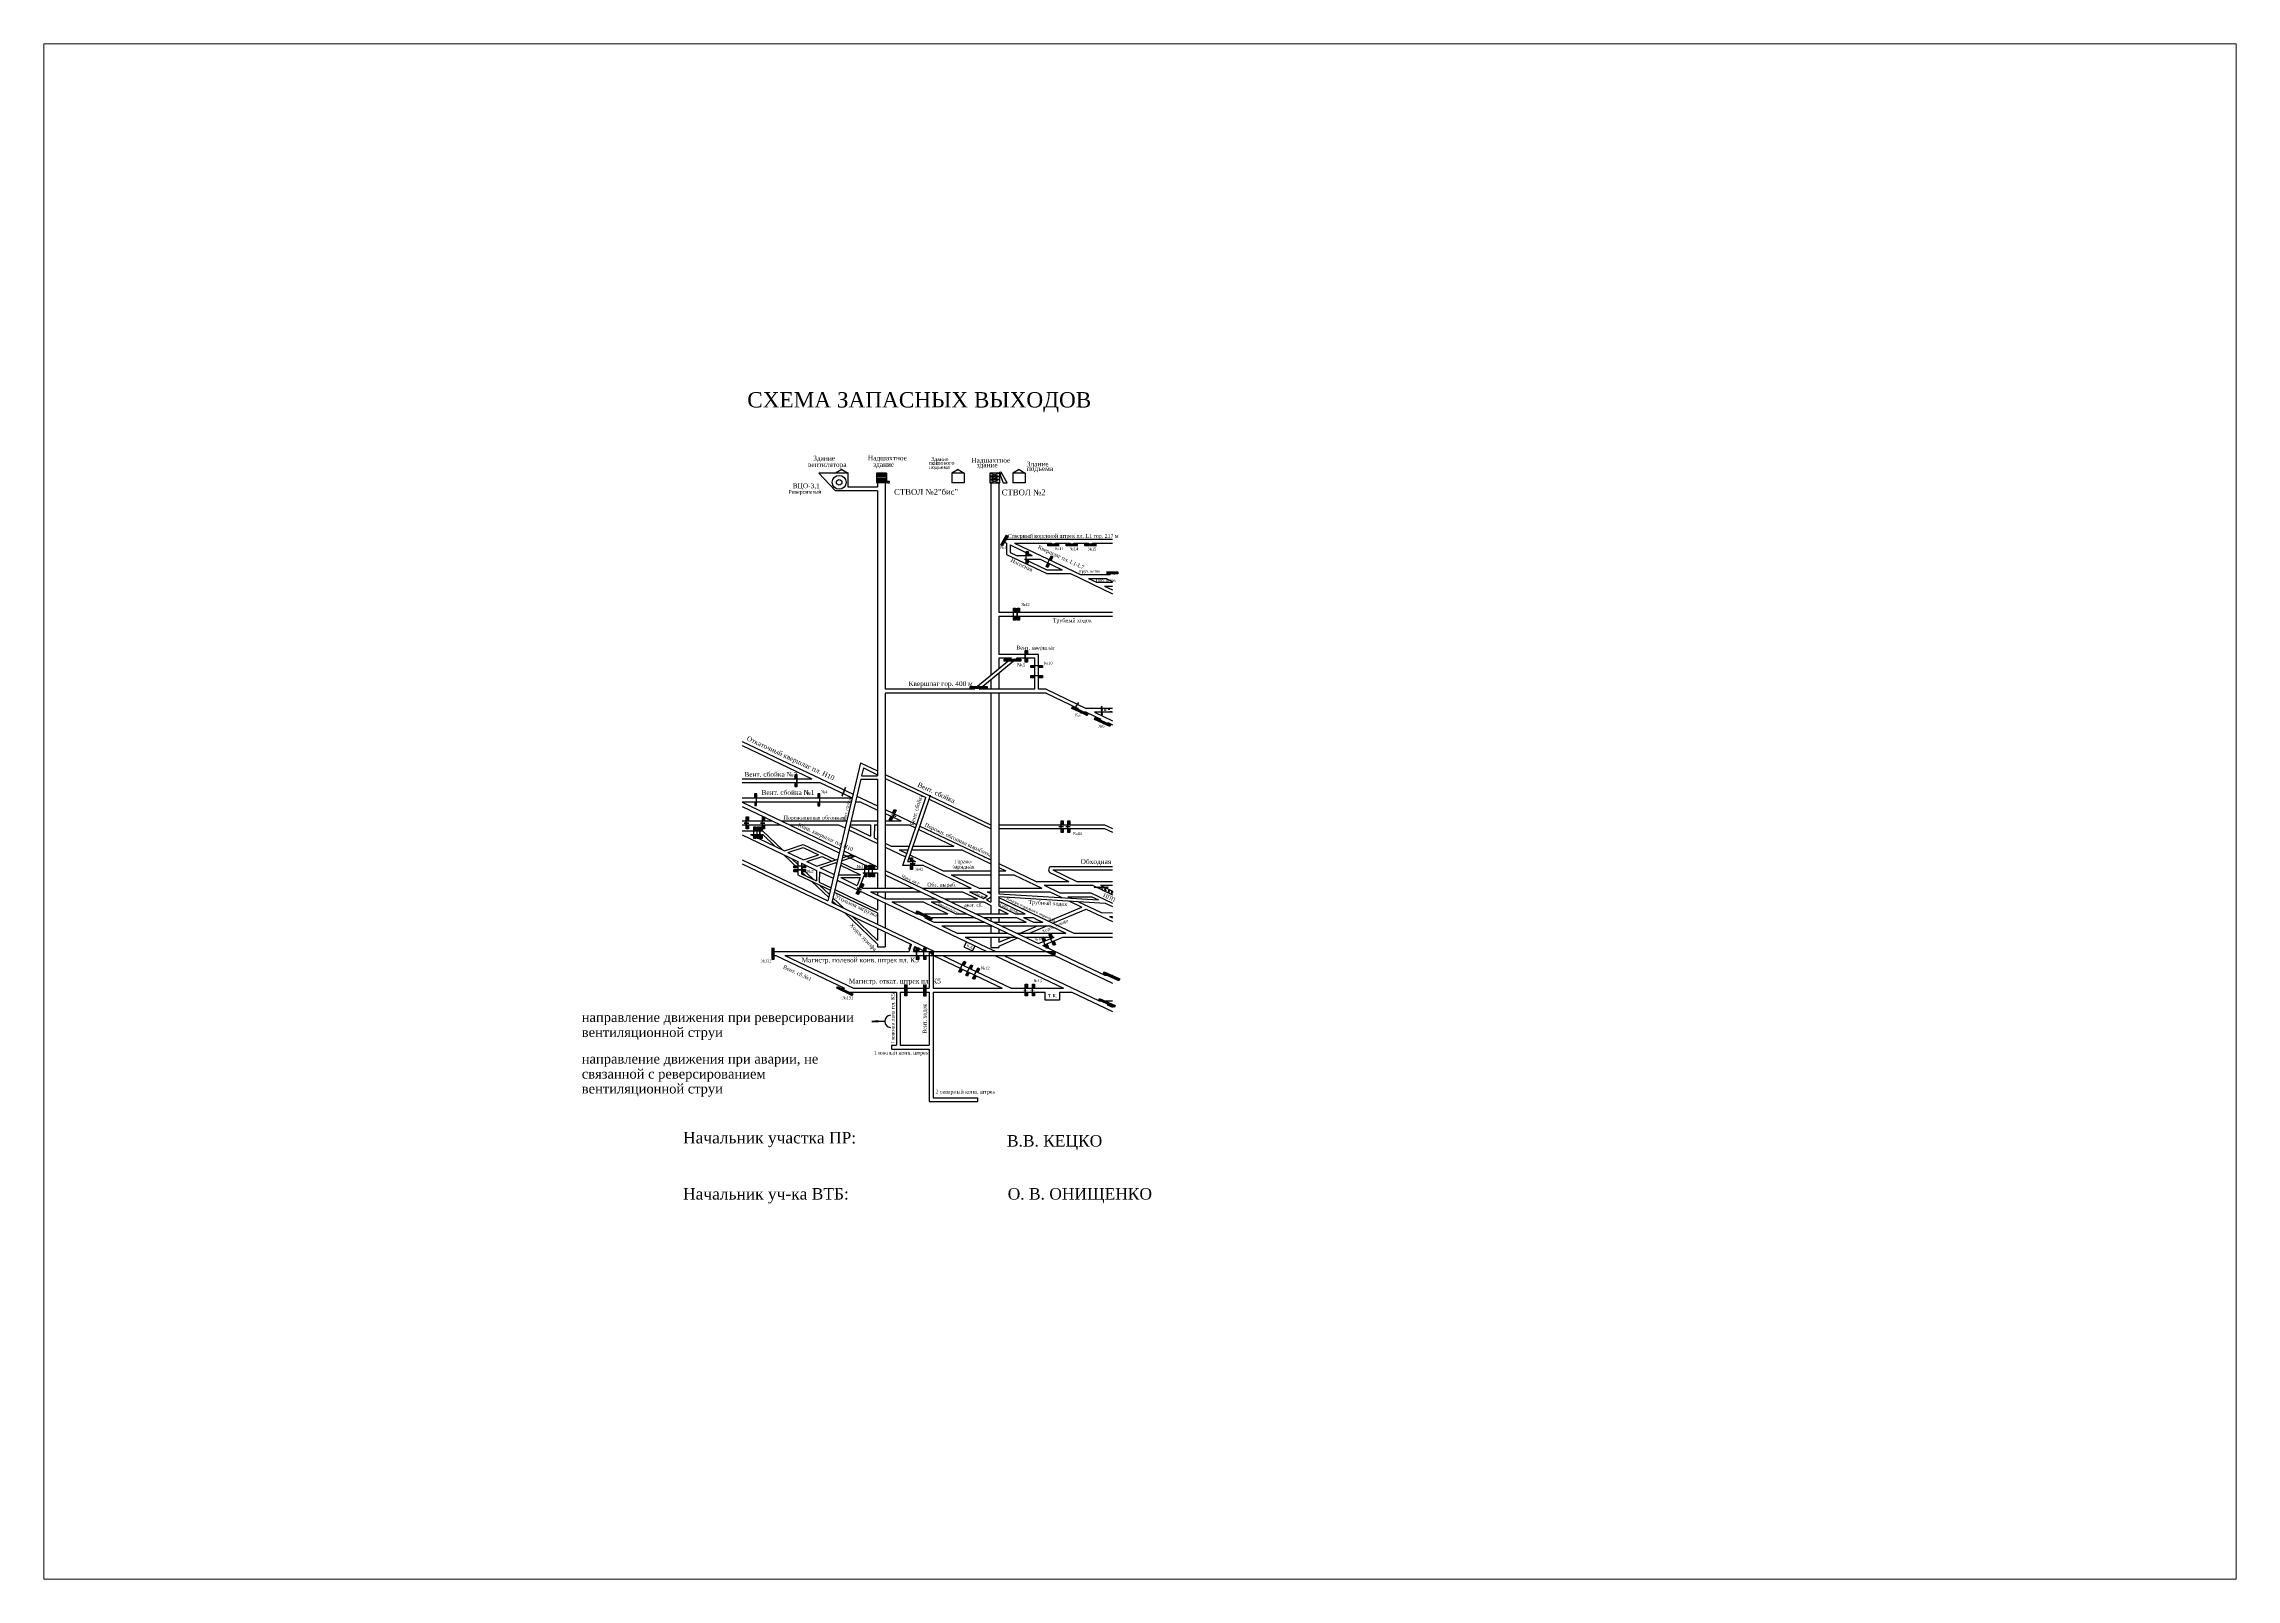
# Paper-space layout 'Layout2' of a CAD drawing. Header units: millimetres. Extents: x 29 to 262, y 20 to 183.
# The model-space entities are those that its viewports show. They can reach past a viewport. Long polylines and large blocks are cut down to what shows.
import ezdxf

# ---------------------------------------------------------------- set-up
doc = ezdxf.new("R2010")
doc.units = ezdxf.units.MM
for name, color, linetype in [('Двери', 7, 'Continuous'), ('Название схема зап выходов', 7, 'Continuous'), ('Номера перемычек', 7, 'Continuous'), ('Перемычки 01', 7, 'Continuous'), ('Подписи', 7, 'Continuous'), ('Усл зап выхода', 7, 'Continuous')]:
    doc.layers.add(name, color=color, linetype=linetype)
doc.styles.get("Standard").update_dxf_attribs({"font": 'TIMES.TTF', "height": 10})

msp = doc.modelspace()

# ---------------------------------------------------------------- hatches: boundary and pattern name
for points in [[(-579.5, -91.2), (-585, -93), (-575.9, -92.9)], [(-574, -125.7), (-574, -125.8), (-571.9, -126.8), (-571.9, -126.7)], [(-569.8, -127.9), (-569.7, -127.7), (-571.8, -126.7), (-571.8, -126.9)], [(-498.8, -192.3), (-494.8, -196.3), (-494.8, -192.3)], [(-367.6, -192.3), (-376.8, -192.3), (-368.5, -196.3)], [(-401.3, -232.3), (-401.3, -232.5), (-398.9, -232.5), (-398.9, -232.3)], [(-396.6, -232.5), (-396.6, -232.3), (-398.8, -232.3), (-398.8, -232.5)], [(-393.8, -232.3), (-393.8, -232.5), (-391.5, -232.5), (-391.5, -232.3)], [(-389.2, -232.5), (-389.2, -232.3), (-391.4, -232.3), (-391.4, -232.5)], [(-552.1, -265.5), (-552.1, -264.3), (-558.7, -265)]]:
    msp.add_hatch(color=256).paths.add_polyline_path(points)
h = msp.add_hatch(color=256)
h.paths.add_polyline_path([(-520.3, -187.7), (-521, -189.8), (-519, -190.4), (-518.9, -190.3), (-520.8, -189.7), (-520.2, -187.8), (-518.3, -188.4), (-518.3, -188.4)])
h.paths.add_polyline_path([(-518.9, -190.3), (-519, -190.4), (-516.5, -193.1), (-516.5, -193), (-516.8, -192.7)])
h.paths.add_polyline_path([(-515.3, -191.6), (-515.3, -191.7), (-513.3, -192.4), (-512.6, -190.3), (-514.6, -189.6), (-514.7, -189.7), (-512.8, -190.4), (-513.4, -192.3)])
h = msp.add_hatch(color=3)
h.paths.add_polyline_path([(-520.2, -187.8), (-520.8, -189.7), (-518.9, -190.3), (-518.3, -188.4)])
h.paths.add_polyline_path([(-514.7, -189.7), (-515.3, -191.6), (-513.4, -192.3), (-512.8, -190.4)])
h = msp.add_hatch(color=256)
h.paths.add_polyline_path([(-519.4, -184.9), (-520, -187), (-518, -187.6), (-518, -187.5), (-519.9, -186.9), (-519.3, -185), (-517.4, -185.6), (-517.4, -185.5)])
h.paths.add_polyline_path([(-518, -187.5), (-518, -187.6), (-515.6, -190.2), (-515.5, -190.2), (-515.8, -189.8)])
h.paths.add_polyline_path([(-514.4, -188.8), (-514.4, -188.9), (-512.4, -189.6), (-511.7, -187.5), (-513.7, -186.8), (-513.7, -186.9), (-511.8, -187.5), (-512.4, -189.4)])
h = msp.add_hatch(color=3)
h.paths.add_polyline_path([(-519.3, -185), (-519.9, -186.9), (-518, -187.5), (-517.4, -185.6)])
h.paths.add_polyline_path([(-513.7, -186.9), (-514.4, -188.8), (-512.4, -189.4), (-511.8, -187.5)])
at = {"layer": 'Двери'}
h = msp.add_hatch(color=256, dxfattribs=at)
h.paths.add_polyline_path([(-395.9, 220.2), (-395.9, 224.3), (-398.1, 224.3), (-398.1, 220.2), (-398, 220.2), (-398, 224.2), (-396, 224.2), (-396, 220.2)])
h.paths.add_polyline_path([(-398, 216.2), (-398, 220.2), (-398.1, 220.2), (-398.1, 216.2)])
h.paths.add_polyline_path([(-395.9, 212.1), (-395.9, 216.2), (-396, 216.2), (-396, 212.2), (-398, 212.2), (-398, 216.2), (-398.1, 216.2), (-398.1, 212.1)])
h = msp.add_hatch(color=3, dxfattribs=at)
h.paths.add_polyline_path([(-396, 224.2), (-398, 224.2), (-398, 220.2), (-396, 220.2)])
h.paths.add_polyline_path([(-398, 212.2), (-396, 212.2), (-396, 216.2), (-398, 216.2)])
h = msp.add_hatch(color=256, dxfattribs=at)
h.paths.add_polyline_path([(-371.8, 215.1), (-370.1, 218.8), (-372.1, 219.7), (-373.8, 216), (-373.7, 216), (-372, 219.6), (-370.2, 218.7), (-371.9, 215.1)])
h.paths.add_polyline_path([(-375.5, 212.3), (-373.7, 216), (-373.8, 216), (-375.5, 212.4)])
h.paths.add_polyline_path([(-375.3, 207.7), (-373.6, 211.4), (-373.7, 211.5), (-375.4, 207.9), (-377.2, 208.7), (-375.5, 212.3), (-375.5, 212.4), (-377.3, 208.7)])
h = msp.add_hatch(color=3, dxfattribs=at)
h.paths.add_polyline_path([(-370.2, 218.7), (-372, 219.6), (-373.7, 216), (-371.9, 215.1)])
h.paths.add_polyline_path([(-377.2, 208.7), (-375.4, 207.9), (-373.7, 211.5), (-375.5, 212.3)])
h = msp.add_hatch(color=256, dxfattribs=at)
h.paths.add_polyline_path([(-409, 161.1), (-409, 165.2), (-411.2, 165.2), (-411.2, 161.1), (-411.1, 161.1), (-411.1, 165.1), (-409.1, 165.1), (-409.1, 161.1)])
h.paths.add_polyline_path([(-411.1, 157.1), (-411.1, 161.1), (-411.2, 161.1), (-411.2, 157.1)])
h.paths.add_polyline_path([(-409, 153), (-409, 157.1), (-409.1, 157.1), (-409.1, 153.1), (-411.1, 153.1), (-411.1, 157.1), (-411.2, 157.1), (-411.2, 153)])
h = msp.add_hatch(color=256, dxfattribs=at)
h.paths.add_polyline_path([(-409, 161), (-409, 165.1), (-411.2, 165.1), (-411.2, 161), (-411.1, 161), (-411.1, 165), (-409.1, 165), (-409.1, 161)])
h.paths.add_polyline_path([(-411.1, 157), (-411.1, 161), (-411.2, 161), (-411.2, 157)])
h.paths.add_polyline_path([(-409, 152.9), (-409, 157), (-409.1, 157), (-409.1, 153), (-411.1, 153), (-411.1, 157), (-411.2, 157), (-411.2, 152.9)])
h = msp.add_hatch(color=3, dxfattribs=at)
h.paths.add_polyline_path([(-409.1, 165.1), (-411.1, 165.1), (-411.1, 161.1), (-409.1, 161.1)])
h.paths.add_polyline_path([(-411.1, 153.1), (-409.1, 153.1), (-409.1, 157.1), (-411.1, 157.1)])
h = msp.add_hatch(color=3, dxfattribs=at)
h.paths.add_polyline_path([(-409.1, 165), (-411.1, 165), (-411.1, 161), (-409.1, 161)])
h.paths.add_polyline_path([(-411.1, 153), (-409.1, 153), (-409.1, 157), (-411.1, 157)])
h = msp.add_hatch(color=256, dxfattribs=at)
h.paths.add_polyline_path([(-405, 161.1), (-405, 165.2), (-407.2, 165.2), (-407.2, 161.1), (-407.1, 161.1), (-407.1, 165.1), (-405.1, 165.1), (-405.1, 161.1)])
h.paths.add_polyline_path([(-407.1, 157.1), (-407.1, 161.1), (-407.2, 161.1), (-407.2, 157.1)])
h.paths.add_polyline_path([(-405, 153), (-405, 157.1), (-405.1, 157.1), (-405.1, 153.1), (-407.1, 153.1), (-407.1, 157.1), (-407.2, 157.1), (-407.2, 153)])
h = msp.add_hatch(color=256, dxfattribs=at)
h.paths.add_polyline_path([(-405, 161), (-405, 165.1), (-407.2, 165.1), (-407.2, 161), (-407.1, 161), (-407.1, 165), (-405.1, 165), (-405.1, 161)])
h.paths.add_polyline_path([(-407.1, 157), (-407.1, 161), (-407.2, 161), (-407.2, 157)])
h.paths.add_polyline_path([(-405, 152.9), (-405, 157), (-405.1, 157), (-405.1, 153), (-407.1, 153), (-407.1, 157), (-407.2, 157), (-407.2, 152.9)])
h = msp.add_hatch(color=3, dxfattribs=at)
h.paths.add_polyline_path([(-405.1, 165.1), (-407.1, 165.1), (-407.1, 161.1), (-405.1, 161.1)])
h.paths.add_polyline_path([(-407.1, 153.1), (-405.1, 153.1), (-405.1, 157.1), (-407.1, 157.1)])
h = msp.add_hatch(color=3, dxfattribs=at)
h.paths.add_polyline_path([(-405.1, 165), (-407.1, 165), (-407.1, 161), (-405.1, 161)])
h.paths.add_polyline_path([(-407.1, 153), (-405.1, 153), (-405.1, 157), (-407.1, 157)])
h = msp.add_hatch(color=256, dxfattribs=at)
h.paths.add_polyline_path([(-396.7, 117.1), (-396.7, 121.2), (-398.9, 121.2), (-398.9, 117.1), (-398.8, 117.1), (-398.8, 121.1), (-396.8, 121.1), (-396.8, 117.1)])
h.paths.add_polyline_path([(-398.8, 113.1), (-398.8, 117.1), (-398.9, 117.1), (-398.9, 113.1)])
h.paths.add_polyline_path([(-396.7, 109), (-396.7, 113.1), (-396.8, 113.1), (-396.8, 109.1), (-398.8, 109.1), (-398.8, 113.1), (-398.9, 113.1), (-398.9, 109)])
h = msp.add_hatch(color=3, dxfattribs=at)
h.paths.add_polyline_path([(-396.8, 121.1), (-398.8, 121.1), (-398.8, 117.1), (-396.8, 117.1)])
h.paths.add_polyline_path([(-398.8, 109.1), (-396.8, 109.1), (-396.8, 113.1), (-398.8, 113.1)])
h = msp.add_hatch(color=256, dxfattribs=at)
h.paths.add_polyline_path([(-385.1, 103.5), (-381, 103.5), (-381, 105.7), (-385.1, 105.7), (-385.1, 105.6), (-381.1, 105.6), (-381.1, 103.6), (-385.1, 103.6)])
h.paths.add_polyline_path([(-389.1, 105.6), (-385.1, 105.6), (-385.1, 105.7), (-389.1, 105.7)])
h.paths.add_polyline_path([(-393.2, 103.5), (-389.1, 103.5), (-389.1, 103.6), (-393.1, 103.6), (-393.1, 105.6), (-389.1, 105.6), (-389.1, 105.7), (-393.2, 105.7)])
h = msp.add_hatch(color=256, dxfattribs=at)
h.paths.add_polyline_path([(-385.1, 92.9), (-381, 92.9), (-381, 95.1), (-385.1, 95.1), (-385.1, 95), (-381.1, 95), (-381.1, 93), (-385.1, 93)])
h.paths.add_polyline_path([(-389.1, 95), (-385.1, 95), (-385.1, 95.1), (-389.1, 95.1)])
h.paths.add_polyline_path([(-393.2, 92.9), (-389.1, 92.9), (-389.1, 93), (-393.1, 93), (-393.1, 95), (-389.1, 95), (-389.1, 95.1), (-393.2, 95.1)])
h = msp.add_hatch(color=3, dxfattribs=at)
h.paths.add_polyline_path([(-381.1, 103.6), (-381.1, 105.6), (-385.1, 105.6), (-385.1, 103.6)])
h.paths.add_polyline_path([(-393.1, 105.6), (-393.1, 103.6), (-389.1, 103.6), (-389.1, 105.6)])
h = msp.add_hatch(color=3, dxfattribs=at)
h.paths.add_polyline_path([(-381.1, 93), (-381.1, 95), (-385.1, 95), (-385.1, 93)])
h.paths.add_polyline_path([(-393.1, 95), (-393.1, 93), (-389.1, 93), (-389.1, 95)])
h = msp.add_hatch(color=256, dxfattribs=at)
h.paths.add_polyline_path([(-638.7, -12.3), (-638.7, -8.2), (-636.5, -8.2), (-636.5, -12.3), (-636.6, -12.3), (-636.6, -8.3), (-638.6, -8.3), (-638.6, -12.3)])
h.paths.add_polyline_path([(-636.6, -16.3), (-636.6, -12.3), (-636.5, -12.3), (-636.5, -16.3)])
h.paths.add_polyline_path([(-638.7, -20.4), (-638.7, -16.3), (-638.6, -16.3), (-638.6, -20.3), (-636.6, -20.3), (-636.6, -16.3), (-636.5, -16.3), (-636.5, -20.4)])
h = msp.add_hatch(color=3, dxfattribs=at)
h.paths.add_polyline_path([(-638.6, -8.3), (-636.6, -8.3), (-636.6, -12.3), (-638.6, -12.3)])
h.paths.add_polyline_path([(-636.6, -20.3), (-638.6, -20.3), (-638.6, -16.3), (-636.6, -16.3)])
h = msp.add_hatch(color=256, dxfattribs=at)
h.paths.add_polyline_path([(-680.6, -32.3), (-680.6, -28.2), (-678.4, -28.2), (-678.4, -32.3), (-678.5, -32.3), (-678.5, -28.3), (-680.5, -28.3), (-680.5, -32.3)])
h.paths.add_polyline_path([(-678.5, -36.3), (-678.5, -32.3), (-678.4, -32.3), (-678.4, -36.3)])
h.paths.add_polyline_path([(-680.6, -40.4), (-680.6, -36.3), (-680.5, -36.3), (-680.5, -40.3), (-678.5, -40.3), (-678.5, -36.3), (-678.4, -36.3), (-678.4, -40.4)])
h = msp.add_hatch(color=3, dxfattribs=at)
h.paths.add_polyline_path([(-680.5, -28.3), (-678.5, -28.3), (-678.5, -32.3), (-680.5, -32.3)])
h.paths.add_polyline_path([(-678.5, -40.3), (-680.5, -40.3), (-680.5, -36.3), (-678.5, -36.3)])
h = msp.add_hatch(color=256, dxfattribs=at)
h.paths.add_polyline_path([(-614.9, -32.3), (-614.9, -28.2), (-612.7, -28.2), (-612.7, -32.3), (-612.8, -32.3), (-612.8, -28.3), (-614.8, -28.3), (-614.8, -32.3)])
h.paths.add_polyline_path([(-612.8, -36.3), (-612.8, -32.3), (-612.7, -32.3), (-612.7, -36.3)])
h.paths.add_polyline_path([(-614.9, -40.4), (-614.9, -36.3), (-614.8, -36.3), (-614.8, -40.3), (-612.8, -40.3), (-612.8, -36.3), (-612.7, -36.3), (-612.7, -40.4)])
h = msp.add_hatch(color=3, dxfattribs=at)
h.paths.add_polyline_path([(-614.8, -28.3), (-612.8, -28.3), (-612.8, -32.3), (-614.8, -32.3)])
h.paths.add_polyline_path([(-612.8, -40.3), (-614.8, -40.3), (-614.8, -36.3), (-612.8, -36.3)])
h = msp.add_hatch(color=256, dxfattribs=at)
h.paths.add_polyline_path([(-538.8, -51.5), (-540.6, -55.2), (-538.6, -56.2), (-536.8, -52.5), (-536.9, -52.4), (-538.6, -56), (-540.4, -55.2), (-538.7, -51.6)])
h.paths.add_polyline_path([(-535.2, -48.8), (-536.9, -52.4), (-536.8, -52.5), (-535.1, -48.8)])
h.paths.add_polyline_path([(-535.3, -44.2), (-537.1, -47.9), (-537, -47.9), (-535.3, -44.3), (-533.5, -45.2), (-535.2, -48.8), (-535.1, -48.8), (-533.3, -45.1)])
h = msp.add_hatch(color=3, dxfattribs=at)
h.paths.add_polyline_path([(-540.4, -55.2), (-538.6, -56), (-536.9, -52.4), (-538.7, -51.6)])
h.paths.add_polyline_path([(-533.5, -45.2), (-535.3, -44.3), (-537, -47.9), (-535.2, -48.8)])
h = msp.add_hatch(color=256, dxfattribs=at)
h.paths.add_polyline_path([(-687.1, -56.2), (-687.1, -52.1), (-689.3, -52.1), (-689.3, -56.2), (-689.2, -56.2), (-689.2, -52.2), (-687.2, -52.2), (-687.2, -56.2)])
h.paths.add_polyline_path([(-689.2, -60.2), (-689.2, -56.2), (-689.3, -56.2), (-689.3, -60.2)])
h.paths.add_polyline_path([(-687.1, -64.3), (-687.1, -60.2), (-687.2, -60.2), (-687.2, -64.2), (-689.2, -64.2), (-689.2, -60.2), (-689.3, -60.2), (-689.3, -64.3)])
h = msp.add_hatch(color=3, dxfattribs=at)
h.paths.add_polyline_path([(-687.2, -52.2), (-689.2, -52.2), (-689.2, -56.2), (-687.2, -56.2)])
h.paths.add_polyline_path([(-689.2, -64.2), (-687.2, -64.2), (-687.2, -60.2), (-689.2, -60.2)])
h = msp.add_hatch(color=256, dxfattribs=at)
h.paths.add_polyline_path([(-679.3, -66.5), (-679.3, -62.4), (-681.5, -62.4), (-681.5, -66.5), (-681.4, -66.5), (-681.4, -62.5), (-679.4, -62.5), (-679.4, -66.5)])
h.paths.add_polyline_path([(-681.4, -70.5), (-681.4, -66.5), (-681.5, -66.5), (-681.5, -70.5)])
h.paths.add_polyline_path([(-679.3, -74.6), (-679.3, -70.5), (-679.4, -70.5), (-679.4, -74.5), (-681.4, -74.5), (-681.4, -70.5), (-681.5, -70.5), (-681.5, -74.6)])
h = msp.add_hatch(color=3, dxfattribs=at)
h.paths.add_polyline_path([(-679.4, -62.5), (-681.4, -62.5), (-681.4, -66.5), (-679.4, -66.5)])
h.paths.add_polyline_path([(-681.4, -74.5), (-679.4, -74.5), (-679.4, -70.5), (-681.4, -70.5)])
h = msp.add_hatch(color=256, dxfattribs=at)
h.paths.add_polyline_path([(-675.8, -66.5), (-675.8, -62.4), (-678, -62.4), (-678, -66.5), (-677.9, -66.5), (-677.9, -62.5), (-675.9, -62.5), (-675.9, -66.5)])
h.paths.add_polyline_path([(-677.9, -70.5), (-677.9, -66.5), (-678, -66.5), (-678, -70.5)])
h.paths.add_polyline_path([(-675.8, -74.6), (-675.8, -70.5), (-675.9, -70.5), (-675.9, -74.5), (-677.9, -74.5), (-677.9, -70.5), (-678, -70.5), (-678, -74.6)])
h = msp.add_hatch(color=3, dxfattribs=at)
h.paths.add_polyline_path([(-675.9, -62.5), (-677.9, -62.5), (-677.9, -66.5), (-675.9, -66.5)])
h.paths.add_polyline_path([(-677.9, -74.5), (-675.9, -74.5), (-675.9, -70.5), (-677.9, -70.5)])
h = msp.add_hatch(color=256, dxfattribs=at)
h.paths.add_polyline_path([(-672.9, -66.5), (-672.9, -62.4), (-675.1, -62.4), (-675.1, -66.5), (-675, -66.5), (-675, -62.5), (-673, -62.5), (-673, -66.5)])
h.paths.add_polyline_path([(-675, -70.5), (-675, -66.5), (-675.1, -66.5), (-675.1, -70.5)])
h.paths.add_polyline_path([(-672.9, -74.6), (-672.9, -70.5), (-673, -70.5), (-673, -74.5), (-675, -74.5), (-675, -70.5), (-675.1, -70.5), (-675.1, -74.6)])
h = msp.add_hatch(color=3, dxfattribs=at)
h.paths.add_polyline_path([(-673, -62.5), (-675, -62.5), (-675, -66.5), (-673, -66.5)])
h.paths.add_polyline_path([(-675, -74.5), (-673, -74.5), (-673, -70.5), (-675, -70.5)])
h = msp.add_hatch(color=256, dxfattribs=at)
h.paths.add_polyline_path([(-670.2, -56.2), (-670.2, -52.1), (-672.4, -52.1), (-672.4, -56.2), (-672.3, -56.2), (-672.3, -52.2), (-670.3, -52.2), (-670.3, -56.2)])
h.paths.add_polyline_path([(-672.3, -60.2), (-672.3, -56.2), (-672.4, -56.2), (-672.4, -60.2)])
h.paths.add_polyline_path([(-670.2, -64.3), (-670.2, -60.2), (-670.3, -60.2), (-670.3, -64.2), (-672.3, -64.2), (-672.3, -60.2), (-672.4, -60.2), (-672.4, -64.3)])
h = msp.add_hatch(color=3, dxfattribs=at)
h.paths.add_polyline_path([(-670.3, -52.2), (-672.3, -52.2), (-672.3, -56.2), (-670.3, -56.2)])
h.paths.add_polyline_path([(-672.3, -64.2), (-670.3, -64.2), (-670.3, -60.2), (-672.3, -60.2)])
h = msp.add_hatch(color=256, dxfattribs=at)
h.paths.add_polyline_path([(-538, -49.5), (-538, -49.6), (-536, -50.5), (-536, -50.4)])
h.paths.add_polyline_path([(-535.9, -50.5), (-535.9, -50.6), (-533.8, -51.6), (-533.7, -51.5)])
h = msp.add_hatch(color=256, dxfattribs=at)
h.paths.add_polyline_path([(-359.4, -60.2), (-359.4, -56.1), (-361.6, -56.1), (-361.6, -60.2), (-361.5, -60.2), (-361.5, -56.2), (-359.5, -56.2), (-359.5, -60.2)])
h.paths.add_polyline_path([(-361.5, -64.2), (-361.5, -60.2), (-361.6, -60.2), (-361.6, -64.2)])
h.paths.add_polyline_path([(-359.4, -68.3), (-359.4, -64.2), (-359.5, -64.2), (-359.5, -68.2), (-361.5, -68.2), (-361.5, -64.2), (-361.6, -64.2), (-361.6, -68.3)])
h = msp.add_hatch(color=3, dxfattribs=at)
h.paths.add_polyline_path([(-359.5, -56.2), (-361.5, -56.2), (-361.5, -60.2), (-359.5, -60.2)])
h.paths.add_polyline_path([(-361.5, -68.2), (-359.5, -68.2), (-359.5, -64.2), (-361.5, -64.2)])
h = msp.add_hatch(color=256, dxfattribs=at)
h.paths.add_polyline_path([(-352.4, -60.2), (-352.4, -56.1), (-354.6, -56.1), (-354.6, -60.2), (-354.5, -60.2), (-354.5, -56.2), (-352.5, -56.2), (-352.5, -60.2)])
h.paths.add_polyline_path([(-354.5, -64.2), (-354.5, -60.2), (-354.6, -60.2), (-354.6, -64.2)])
h.paths.add_polyline_path([(-352.4, -68.3), (-352.4, -64.2), (-352.5, -64.2), (-352.5, -68.2), (-354.5, -68.2), (-354.5, -64.2), (-354.6, -64.2), (-354.6, -68.3)])
h = msp.add_hatch(color=3, dxfattribs=at)
h.paths.add_polyline_path([(-352.5, -56.2), (-354.5, -56.2), (-354.5, -60.2), (-352.5, -60.2)])
h.paths.add_polyline_path([(-354.5, -68.2), (-352.5, -68.2), (-352.5, -64.2), (-354.5, -64.2)])
h = msp.add_hatch(color=256, dxfattribs=at)
h.paths.add_polyline_path([(-631.7, -105.1), (-627.6, -105.1), (-627.6, -102.9), (-631.7, -102.9), (-631.7, -103), (-627.7, -103), (-627.7, -105), (-631.7, -105)])
h.paths.add_polyline_path([(-635.7, -103), (-631.7, -103), (-631.7, -102.9), (-635.7, -102.9)])
h.paths.add_polyline_path([(-639.8, -105.1), (-635.7, -105.1), (-635.7, -105), (-639.7, -105), (-639.7, -103), (-635.7, -103), (-635.7, -102.9), (-639.8, -102.9)])
h = msp.add_hatch(color=256, dxfattribs=at)
h.paths.add_polyline_path([(-631.7, -109.1), (-627.6, -109.1), (-627.6, -106.9), (-631.7, -106.9), (-631.7, -107), (-627.7, -107), (-627.7, -109), (-631.7, -109)])
h.paths.add_polyline_path([(-635.7, -107), (-631.7, -107), (-631.7, -106.9), (-635.7, -106.9)])
h.paths.add_polyline_path([(-639.8, -109.1), (-635.7, -109.1), (-635.7, -109), (-639.7, -109), (-639.7, -107), (-635.7, -107), (-635.7, -106.9), (-639.8, -106.9)])
h = msp.add_hatch(color=3, dxfattribs=at)
h.paths.add_polyline_path([(-627.7, -105), (-627.7, -103), (-631.7, -103), (-631.7, -105)])
h.paths.add_polyline_path([(-639.7, -103), (-639.7, -105), (-635.7, -105), (-635.7, -103)])
h = msp.add_hatch(color=3, dxfattribs=at)
h.paths.add_polyline_path([(-627.7, -109), (-627.7, -107), (-631.7, -107), (-631.7, -109)])
h.paths.add_polyline_path([(-639.7, -107), (-639.7, -109), (-635.7, -109), (-635.7, -107)])
h = msp.add_hatch(color=256, dxfattribs=at)
h.paths.add_polyline_path([(-563.7, -106.4), (-563.7, -102.3), (-565.9, -102.3), (-565.9, -106.4), (-565.8, -106.4), (-565.8, -102.4), (-563.8, -102.4), (-563.8, -106.4)])
h.paths.add_polyline_path([(-565.8, -110.4), (-565.8, -106.4), (-565.9, -106.4), (-565.9, -110.4)])
h.paths.add_polyline_path([(-563.7, -114.5), (-563.7, -110.4), (-563.8, -110.4), (-563.8, -114.4), (-565.8, -114.4), (-565.8, -110.4), (-565.9, -110.4), (-565.9, -114.5)])
h = msp.add_hatch(color=3, dxfattribs=at)
h.paths.add_polyline_path([(-563.8, -102.4), (-565.8, -102.4), (-565.8, -106.4), (-563.8, -106.4)])
h.paths.add_polyline_path([(-565.8, -114.4), (-563.8, -114.4), (-563.8, -110.4), (-565.8, -110.4)])
h = msp.add_hatch(color=256, dxfattribs=at)
h.paths.add_polyline_path([(-559.7, -106.4), (-559.7, -102.3), (-561.9, -102.3), (-561.9, -106.4), (-561.8, -106.4), (-561.8, -102.4), (-559.8, -102.4), (-559.8, -106.4)])
h.paths.add_polyline_path([(-561.8, -110.4), (-561.8, -106.4), (-561.9, -106.4), (-561.9, -110.4)])
h.paths.add_polyline_path([(-559.7, -114.5), (-559.7, -110.4), (-559.8, -110.4), (-559.8, -114.4), (-561.8, -114.4), (-561.8, -110.4), (-561.9, -110.4), (-561.9, -114.5)])
h = msp.add_hatch(color=3, dxfattribs=at)
h.paths.add_polyline_path([(-559.8, -102.4), (-561.8, -102.4), (-561.8, -106.4), (-559.8, -106.4)])
h.paths.add_polyline_path([(-561.8, -114.4), (-559.8, -114.4), (-559.8, -110.4), (-561.8, -110.4)])
h = msp.add_hatch(color=256, dxfattribs=at)
h.paths.add_polyline_path([(-555.7, -106.4), (-555.7, -102.3), (-557.9, -102.3), (-557.9, -106.4), (-557.8, -106.4), (-557.8, -102.4), (-555.8, -102.4), (-555.8, -106.4)])
h.paths.add_polyline_path([(-557.8, -110.4), (-557.8, -106.4), (-557.9, -106.4), (-557.9, -110.4)])
h.paths.add_polyline_path([(-555.7, -114.5), (-555.7, -110.4), (-555.8, -110.4), (-555.8, -114.4), (-557.8, -114.4), (-557.8, -110.4), (-557.9, -110.4), (-557.9, -114.5)])
h = msp.add_hatch(color=3, dxfattribs=at)
h.paths.add_polyline_path([(-555.8, -102.4), (-557.8, -102.4), (-557.8, -106.4), (-555.8, -106.4)])
h.paths.add_polyline_path([(-557.8, -114.4), (-555.8, -114.4), (-555.8, -110.4), (-557.8, -110.4)])
h = msp.add_hatch(color=256, dxfattribs=at)
h.paths.add_polyline_path([(-518.5, -102.6), (-518.5, -106.7), (-516.3, -106.7), (-516.3, -102.6), (-516.4, -102.6), (-516.4, -106.6), (-518.4, -106.6), (-518.4, -102.6)])
h.paths.add_polyline_path([(-516.4, -98.6), (-516.4, -102.6), (-516.3, -102.6), (-516.3, -98.6)])
h.paths.add_polyline_path([(-518.5, -94.5), (-518.5, -98.6), (-518.4, -98.6), (-518.4, -94.6), (-516.4, -94.6), (-516.4, -98.6), (-516.3, -98.6), (-516.3, -94.5)])
h = msp.add_hatch(color=3, dxfattribs=at)
h.paths.add_polyline_path([(-518.4, -106.6), (-516.4, -106.6), (-516.4, -102.6), (-518.4, -102.6)])
h.paths.add_polyline_path([(-516.4, -94.6), (-518.4, -94.6), (-518.4, -98.6), (-516.4, -98.6)])
h = msp.add_hatch(color=256, dxfattribs=at)
h.paths.add_polyline_path([(-568.9, -125.9), (-566.8, -122.4), (-568.8, -121.3), (-570.8, -124.8), (-570.7, -124.9), (-568.7, -121.4), (-567, -122.4), (-569, -125.9)])
h.paths.add_polyline_path([(-572.7, -128.3), (-570.7, -124.9), (-570.8, -124.8), (-572.8, -128.3)])
h.paths.add_polyline_path([(-572.9, -132.9), (-570.9, -129.4), (-571, -129.3), (-573, -132.8), (-574.7, -131.8), (-572.7, -128.3), (-572.8, -128.3), (-574.8, -131.8)])
h = msp.add_hatch(color=3, dxfattribs=at)
h.paths.add_polyline_path([(-567, -122.4), (-568.7, -121.4), (-570.7, -124.9), (-569, -125.9)])
h.paths.add_polyline_path([(-574.7, -131.8), (-573, -132.8), (-571, -129.3), (-572.7, -128.3)])
h = msp.add_hatch(color=256, dxfattribs=at)
h.paths.add_polyline_path([(-377.9, -180.7), (-379.5, -176.9), (-381.5, -177.7), (-379.9, -181.5), (-379.8, -181.5), (-381.4, -177.8), (-379.5, -177), (-378, -180.7)])
h.paths.add_polyline_path([(-378.3, -185.2), (-379.8, -181.5), (-379.9, -181.5), (-378.4, -185.2)])
h.paths.add_polyline_path([(-374.8, -188.1), (-376.3, -184.4), (-376.4, -184.4), (-374.9, -188.1), (-376.7, -188.9), (-378.3, -185.2), (-378.4, -185.2), (-376.8, -189)])
h = msp.add_hatch(color=3, dxfattribs=at)
h.paths.add_polyline_path([(-379.5, -177), (-381.4, -177.8), (-379.8, -181.5), (-378, -180.7)])
h.paths.add_polyline_path([(-376.7, -188.9), (-374.9, -188.1), (-376.4, -184.4), (-378.3, -185.2)])
h = msp.add_hatch(color=256, dxfattribs=at)
h.paths.add_polyline_path([(-370.5, -177.6), (-372.1, -173.8), (-374.1, -174.6), (-372.5, -178.4), (-372.5, -178.4), (-374, -174.7), (-372.2, -173.9), (-370.6, -177.6)])
h.paths.add_polyline_path([(-370.9, -182.1), (-372.5, -178.4), (-372.5, -178.4), (-371, -182.1)])
h.paths.add_polyline_path([(-367.4, -185), (-369, -181.3), (-369.1, -181.3), (-367.5, -185), (-369.4, -185.8), (-370.9, -182.1), (-371, -182.1), (-369.4, -185.9)])
h = msp.add_hatch(color=3, dxfattribs=at)
h.paths.add_polyline_path([(-372.2, -173.9), (-374, -174.7), (-372.5, -178.4), (-370.6, -177.6)])
h.paths.add_polyline_path([(-369.4, -185.8), (-367.5, -185), (-369.1, -181.3), (-370.9, -182.1)])
h = msp.add_hatch(color=256, dxfattribs=at)
h.paths.add_polyline_path([(-509.8, -192.3), (-509.8, -188.2), (-512, -188.2), (-512, -192.3), (-511.9, -192.3), (-511.9, -188.3), (-509.9, -188.3), (-509.9, -192.3)])
h.paths.add_polyline_path([(-511.9, -196.3), (-511.9, -192.3), (-512, -192.3), (-512, -196.3)])
h.paths.add_polyline_path([(-509.8, -200.4), (-509.8, -196.3), (-509.9, -196.3), (-509.9, -200.3), (-511.9, -200.3), (-511.9, -196.3), (-512, -196.3), (-512, -200.4)])
h = msp.add_hatch(color=3, dxfattribs=at)
h.paths.add_polyline_path([(-509.9, -188.3), (-511.9, -188.3), (-511.9, -192.3), (-509.9, -192.3)])
h.paths.add_polyline_path([(-511.9, -200.3), (-509.9, -200.3), (-509.9, -196.3), (-511.9, -196.3)])
h = msp.add_hatch(color=256, dxfattribs=at)
h.paths.add_polyline_path([(-502.4, -192.3), (-502.4, -188.2), (-504.6, -188.2), (-504.6, -192.3), (-504.5, -192.3), (-504.5, -188.3), (-502.5, -188.3), (-502.5, -192.3)])
h.paths.add_polyline_path([(-504.5, -196.3), (-504.5, -192.3), (-504.6, -192.3), (-504.6, -196.3)])
h.paths.add_polyline_path([(-502.4, -200.4), (-502.4, -196.3), (-502.5, -196.3), (-502.5, -200.3), (-504.5, -200.3), (-504.5, -196.3), (-504.6, -196.3), (-504.6, -200.4)])
h = msp.add_hatch(color=3, dxfattribs=at)
h.paths.add_polyline_path([(-502.5, -188.3), (-504.5, -188.3), (-504.5, -192.3), (-502.5, -192.3)])
h.paths.add_polyline_path([(-504.5, -200.3), (-502.5, -200.3), (-502.5, -196.3), (-504.5, -196.3)])
h = msp.add_hatch(color=256, dxfattribs=at)
h.paths.add_polyline_path([(-462.5, -206.9), (-460.7, -203.2), (-462.7, -202.3), (-464.5, -206), (-464.4, -206), (-462.7, -202.4), (-460.9, -203.3), (-462.6, -206.9)])
h.paths.add_polyline_path([(-466.1, -209.6), (-464.4, -206), (-464.5, -206), (-466.2, -209.6)])
h.paths.add_polyline_path([(-466, -214.2), (-464.2, -210.5), (-464.3, -210.5), (-466, -214.1), (-467.8, -213.2), (-466.1, -209.6), (-466.2, -209.6), (-468, -213.3)])
h = msp.add_hatch(color=3, dxfattribs=at)
h.paths.add_polyline_path([(-460.9, -203.3), (-462.7, -202.4), (-464.4, -206), (-462.6, -206.9)])
h.paths.add_polyline_path([(-467.8, -213.2), (-466, -214.1), (-464.3, -210.5), (-466.1, -209.6)])
h = msp.add_hatch(color=256, dxfattribs=at)
h.paths.add_polyline_path([(-455.4, -210.5), (-453.7, -206.8), (-455.6, -205.9), (-457.4, -209.6), (-457.3, -209.6), (-455.6, -206), (-453.8, -206.9), (-455.5, -210.5)])
h.paths.add_polyline_path([(-459, -213.2), (-457.3, -209.6), (-457.4, -209.6), (-459.1, -213.2)])
h.paths.add_polyline_path([(-458.9, -217.8), (-457.2, -214.1), (-457.2, -214.1), (-459, -217.7), (-460.8, -216.8), (-459, -213.2), (-459.1, -213.2), (-460.9, -216.9)])
h = msp.add_hatch(color=3, dxfattribs=at)
h.paths.add_polyline_path([(-453.8, -206.9), (-455.6, -206), (-457.3, -209.6), (-455.5, -210.5)])
h.paths.add_polyline_path([(-460.8, -216.8), (-459, -217.7), (-457.2, -214.1), (-459, -213.2)])
h = msp.add_hatch(color=256, dxfattribs=at)
h.paths.add_polyline_path([(-448.2, -214), (-446.4, -210.3), (-448.4, -209.3), (-450.2, -213), (-450.1, -213.1), (-448.4, -209.4), (-446.6, -210.3), (-448.3, -213.9)])
h.paths.add_polyline_path([(-451.8, -216.7), (-450.1, -213.1), (-450.2, -213), (-451.9, -216.6)])
h.paths.add_polyline_path([(-451.7, -221.3), (-449.9, -217.6), (-450, -217.5), (-451.7, -221.1), (-453.5, -220.3), (-451.8, -216.7), (-451.9, -216.6), (-453.7, -220.3)])
h = msp.add_hatch(color=3, dxfattribs=at)
h.paths.add_polyline_path([(-446.6, -210.3), (-448.4, -209.4), (-450.1, -213.1), (-448.3, -213.9)])
h.paths.add_polyline_path([(-453.5, -220.3), (-451.7, -221.1), (-450, -217.5), (-451.8, -216.7)])
h = msp.add_hatch(color=256, dxfattribs=at)
h.paths.add_polyline_path([(-396.7, -230.4), (-396.7, -226.3), (-398.9, -226.3), (-398.9, -230.4), (-398.8, -230.4), (-398.8, -226.4), (-396.8, -226.4), (-396.8, -230.4)])
h.paths.add_polyline_path([(-398.8, -234.4), (-398.8, -230.4), (-398.9, -230.4), (-398.9, -234.4)])
h.paths.add_polyline_path([(-396.7, -238.5), (-396.7, -234.4), (-396.8, -234.4), (-396.8, -238.4), (-398.8, -238.4), (-398.8, -234.4), (-398.9, -234.4), (-398.9, -238.5)])
h = msp.add_hatch(color=3, dxfattribs=at)
h.paths.add_polyline_path([(-396.8, -226.4), (-398.8, -226.4), (-398.8, -230.4), (-396.8, -230.4)])
h.paths.add_polyline_path([(-398.8, -238.4), (-396.8, -238.4), (-396.8, -234.4), (-398.8, -234.4)])
h = msp.add_hatch(color=256, dxfattribs=at)
h.paths.add_polyline_path([(-389.3, -230.4), (-389.3, -226.3), (-391.5, -226.3), (-391.5, -230.4), (-391.4, -230.4), (-391.4, -226.4), (-389.4, -226.4), (-389.4, -230.4)])
h.paths.add_polyline_path([(-391.4, -234.4), (-391.4, -230.4), (-391.5, -230.4), (-391.5, -234.4)])
h.paths.add_polyline_path([(-389.3, -238.5), (-389.3, -234.4), (-389.4, -234.4), (-389.4, -238.4), (-391.4, -238.4), (-391.4, -234.4), (-391.5, -234.4), (-391.5, -238.5)])
h = msp.add_hatch(color=3, dxfattribs=at)
h.paths.add_polyline_path([(-389.4, -226.4), (-391.4, -226.4), (-391.4, -230.4), (-389.4, -230.4)])
h.paths.add_polyline_path([(-391.4, -238.4), (-389.4, -238.4), (-389.4, -234.4), (-391.4, -234.4)])
at = {"layer": 'Перемычки 01'}
h = msp.add_hatch(color=256, dxfattribs=at)
h.paths.add_polyline_path([(-422.8, 230.1), (-420.7, 233.7), (-420.8, 233.8), (-422.8, 230.3), (-424.5, 231.3), (-422.5, 234.7), (-422.6, 234.8), (-424.7, 231.2)])
h.paths.add_polyline_path([(-420.8, 233.8), (-420.7, 233.7), (-416.7, 240.7), (-418.6, 241.8), (-422.6, 234.8), (-422.5, 234.7), (-418.6, 241.7), (-416.8, 240.7)])
h = msp.add_hatch(color=3, dxfattribs=at)
h.paths.add_polyline_path([(-424.5, 231.3), (-422.8, 230.3), (-420.8, 233.8), (-422.5, 234.7)])
h.paths.add_polyline_path([(-418.8, 237.2), (-420.6, 238.2), (-422.5, 234.7), (-420.8, 233.8)])
h.paths.add_polyline_path([(-418.8, 237.2), (-416.8, 240.7), (-418.6, 241.7), (-420.6, 238.2)])
h = msp.add_hatch(color=256, dxfattribs=at)
h.paths.add_polyline_path([(-375.7, 230), (-371.6, 230), (-371.6, 230.1), (-375.6, 230.1), (-375.6, 232.1), (-371.6, 232.1), (-371.6, 232.2), (-375.7, 232.2)])
h.paths.add_polyline_path([(-371.6, 230.1), (-371.6, 230), (-363.5, 230), (-363.5, 232.2), (-371.6, 232.2), (-371.6, 232.1), (-363.6, 232.1), (-363.6, 230.1)])
h = msp.add_hatch(color=3, dxfattribs=at)
h.paths.add_polyline_path([(-375.6, 232.1), (-375.6, 230.1), (-371.6, 230.1), (-371.6, 232.1)])
h.paths.add_polyline_path([(-367.6, 230.1), (-367.6, 232.1), (-371.6, 232.1), (-371.6, 230.1)])
h.paths.add_polyline_path([(-367.6, 230.1), (-363.6, 230.1), (-363.6, 232.1), (-367.6, 232.1)])
h = msp.add_hatch(color=256, dxfattribs=at)
h.paths.add_polyline_path([(-356.3, 230), (-352.2, 230), (-352.2, 230.1), (-356.2, 230.1), (-356.2, 232.1), (-352.2, 232.1), (-352.2, 232.2), (-356.3, 232.2)])
h.paths.add_polyline_path([(-352.2, 230.1), (-352.2, 230), (-344.1, 230), (-344.1, 232.2), (-352.2, 232.2), (-352.2, 232.1), (-344.2, 232.1), (-344.2, 230.1)])
h = msp.add_hatch(color=3, dxfattribs=at)
h.paths.add_polyline_path([(-356.2, 232.1), (-356.2, 230.1), (-352.2, 230.1), (-352.2, 232.1)])
h.paths.add_polyline_path([(-348.2, 230.1), (-348.2, 232.1), (-352.2, 232.1), (-352.2, 230.1)])
h.paths.add_polyline_path([(-348.2, 230.1), (-344.2, 230.1), (-344.2, 232.1), (-348.2, 232.1)])
h = msp.add_hatch(color=256, dxfattribs=at)
h.paths.add_polyline_path([(-336.9, 230), (-332.8, 230), (-332.8, 230.1), (-336.8, 230.1), (-336.8, 232.1), (-332.8, 232.1), (-332.8, 232.2), (-336.9, 232.2)])
h.paths.add_polyline_path([(-332.8, 230.1), (-332.8, 230), (-324.7, 230), (-324.7, 232.2), (-332.8, 232.2), (-332.8, 232.1), (-324.8, 232.1), (-324.8, 230.1)])
h = msp.add_hatch(color=3, dxfattribs=at)
h.paths.add_polyline_path([(-336.8, 232.1), (-336.8, 230.1), (-332.8, 230.1), (-332.8, 232.1)])
h.paths.add_polyline_path([(-328.8, 230.1), (-328.8, 232.1), (-332.8, 232.1), (-332.8, 230.1)])
h.paths.add_polyline_path([(-328.8, 230.1), (-324.8, 230.1), (-324.8, 232.1), (-328.8, 232.1)])
h = msp.add_hatch(color=256, dxfattribs=at)
h.paths.add_polyline_path([(-302.4, 203.1), (-306.5, 203.1), (-306.5, 203), (-302.5, 203), (-302.5, 201), (-306.5, 201), (-306.5, 200.9), (-302.4, 200.9)])
h.paths.add_polyline_path([(-306.5, 203), (-306.5, 203.1), (-314.6, 203.1), (-314.6, 200.9), (-306.5, 200.9), (-306.5, 201), (-314.5, 201), (-314.5, 203)])
h = msp.add_hatch(color=3, dxfattribs=at)
h.paths.add_polyline_path([(-302.5, 201), (-302.5, 203), (-306.5, 203), (-306.5, 201)])
h.paths.add_polyline_path([(-310.5, 203), (-310.5, 201), (-306.5, 201), (-306.5, 203)])
h.paths.add_polyline_path([(-310.5, 203), (-314.5, 203), (-314.5, 201), (-310.5, 201)])
h = msp.add_hatch(color=256, dxfattribs=at)
h.paths.add_polyline_path([(-421, 112.3), (-421, 110.1), (-403.4, 110.1), (-403.4, 112.3)])
h.paths.add_polyline_path([(-403.5, 112.2), (-403.5, 110.3), (-420.9, 110.3), (-420.9, 112.2)], flags=16)
for color, points in [(3, [(-420.9, 112.2), (-420.9, 110.3), (-403.5, 110.3), (-403.5, 112.2)]), (3, [(-456.2, 83.6), (-456.2, 81.7), (-438.8, 81.7), (-438.8, 83.6)]), (3, [(-349.6, 62.7), (-350.4, 61), (-334.7, 53.5), (-333.9, 55.2)]), (3, [(-325.9, 51.3), (-326.7, 49.6), (-311, 42.1), (-310.2, 43.9)]), (256, [(-691.5, -58.3), (-691.5, -58.4), (-689.2, -58.4), (-689.2, -58.3)]), (256, [(-686.8, -58.4), (-686.8, -58.3), (-689.1, -58.3), (-689.1, -58.4)]), (256, [(-674.5, -58.3), (-674.5, -58.4), (-672.2, -58.4), (-672.2, -58.3)]), (256, [(-669.9, -58.4), (-669.9, -58.3), (-672.1, -58.3), (-672.1, -58.4)]), (3, [(-511.6, -150), (-512.4, -151.7), (-496.7, -159.2), (-495.9, -157.4)]), (3, [(-316.6, -213.7), (-317.4, -215.4), (-301.5, -222.5), (-300.8, -220.8)]), (3, [(-594.2, -228.7), (-595, -230.4), (-579.3, -237.9), (-578.5, -236.1)]), (3, [(-321.5, -241.2), (-322.3, -243), (-306.5, -250.1), (-305.7, -248.4)])]:
    msp.add_hatch(color=color, dxfattribs=at).paths.add_polyline_path(points)
h = msp.add_hatch(color=256, dxfattribs=at)
h.paths.add_polyline_path([(-456.3, 83.7), (-456.3, 81.6), (-438.7, 81.6), (-438.7, 83.7)])
h.paths.add_polyline_path([(-438.8, 83.6), (-438.8, 81.7), (-456.2, 81.7), (-456.2, 83.6)], flags=16)
h = msp.add_hatch(color=256, dxfattribs=at)
h.paths.add_polyline_path([(-349.6, 62.8), (-350.6, 60.9), (-334.6, 53.4), (-333.7, 55.3)])
h.paths.add_polyline_path([(-333.9, 55.2), (-334.7, 53.5), (-350.4, 61), (-349.6, 62.7)], flags=16)
h = msp.add_hatch(color=256, dxfattribs=at)
h.paths.add_polyline_path([(-326, 51.4), (-326.9, 49.5), (-311, 42), (-310.1, 43.9)])
h.paths.add_polyline_path([(-310.2, 43.9), (-311, 42.1), (-326.7, 49.6), (-325.9, 51.3)], flags=16)
h = msp.add_hatch(color=256, dxfattribs=at)
h.paths.add_polyline_path([(-511.6, -149.9), (-512.5, -151.8), (-496.6, -159.3), (-495.7, -157.4)])
h.paths.add_polyline_path([(-495.9, -157.4), (-496.7, -159.2), (-512.4, -151.7), (-511.6, -150)], flags=16)
h = msp.add_hatch(color=256, dxfattribs=at)
h.paths.add_polyline_path([(-660.4, -200.5), (-660.4, -196.4), (-660.5, -196.4), (-660.5, -200.4), (-662.5, -200.4), (-662.5, -196.4), (-662.6, -196.4), (-662.6, -200.5)])
h.paths.add_polyline_path([(-660.5, -196.4), (-660.4, -196.4), (-660.4, -188.3), (-662.6, -188.3), (-662.6, -196.4), (-662.5, -196.4), (-662.5, -188.4), (-660.5, -188.4)])
h = msp.add_hatch(color=3, dxfattribs=at)
h.paths.add_polyline_path([(-662.5, -200.4), (-660.5, -200.4), (-660.5, -196.4), (-662.5, -196.4)])
h.paths.add_polyline_path([(-660.5, -192.4), (-662.5, -192.4), (-662.5, -196.4), (-660.5, -196.4)])
h.paths.add_polyline_path([(-660.5, -192.4), (-660.5, -188.4), (-662.5, -188.4), (-662.5, -192.4)])
h = msp.add_hatch(color=256, dxfattribs=at)
h.paths.add_polyline_path([(-522.2, -238.5), (-522.2, -234.4), (-522.3, -234.4), (-522.3, -238.4), (-524.3, -238.4), (-524.3, -234.4), (-524.4, -234.4), (-524.4, -238.5)])
h.paths.add_polyline_path([(-522.3, -234.4), (-522.2, -234.4), (-522.2, -226.3), (-524.4, -226.3), (-524.4, -234.4), (-524.3, -234.4), (-524.3, -226.4), (-522.3, -226.4)])
h = msp.add_hatch(color=3, dxfattribs=at)
h.paths.add_polyline_path([(-524.3, -238.4), (-522.3, -238.4), (-522.3, -234.4), (-524.3, -234.4)])
h.paths.add_polyline_path([(-522.3, -230.4), (-524.3, -230.4), (-524.3, -234.4), (-522.3, -234.4)])
h.paths.add_polyline_path([(-522.3, -230.4), (-522.3, -226.4), (-524.3, -226.4), (-524.3, -230.4)])
h = msp.add_hatch(color=256, dxfattribs=at)
h.paths.add_polyline_path([(-502.4, -238.8), (-502.4, -234.7), (-502.5, -234.7), (-502.5, -238.7), (-504.5, -238.7), (-504.5, -234.7), (-504.6, -234.7), (-504.6, -238.8)])
h.paths.add_polyline_path([(-502.5, -234.7), (-502.4, -234.7), (-502.4, -226.6), (-504.6, -226.6), (-504.6, -234.7), (-504.5, -234.7), (-504.5, -226.7), (-502.5, -226.7)])
h = msp.add_hatch(color=3, dxfattribs=at)
h.paths.add_polyline_path([(-504.5, -238.7), (-502.5, -238.7), (-502.5, -234.7), (-504.5, -234.7)])
h.paths.add_polyline_path([(-502.5, -230.7), (-504.5, -230.7), (-504.5, -234.7), (-502.5, -234.7)])
h.paths.add_polyline_path([(-502.5, -230.7), (-502.5, -226.7), (-504.5, -226.7), (-504.5, -230.7)])
h = msp.add_hatch(color=256, dxfattribs=at)
h.paths.add_polyline_path([(-316.7, -213.5), (-317.5, -215.5), (-301.5, -222.7), (-300.6, -220.7)])
h.paths.add_polyline_path([(-300.8, -220.8), (-301.5, -222.5), (-317.4, -215.4), (-316.6, -213.7)], flags=16)
h = msp.add_hatch(color=256, dxfattribs=at)
h.paths.add_polyline_path([(-594.2, -228.6), (-595.1, -230.5), (-579.2, -238), (-578.3, -236.1)])
h.paths.add_polyline_path([(-578.5, -236.1), (-579.3, -237.9), (-595, -230.4), (-594.2, -228.7)], flags=16)
h = msp.add_hatch(color=256, dxfattribs=at)
h.paths.add_polyline_path([(-321.6, -241.1), (-322.4, -243), (-306.4, -250.2), (-305.5, -248.3)])
h.paths.add_polyline_path([(-305.7, -248.4), (-306.5, -250.1), (-322.3, -243), (-321.5, -241.2)], flags=16)

# ---------------------------------------------------------------- linework, layer by layer
for p, q in [((-583.4, 305.8), (-613.8, 305.8)), ((-613.8, 305.8), (-596.3, 287.3)), ((-589.8, 309.6), (-596.3, 305.8)), ((-583.4, 305.8), (-596.3, 305.8)), ((-589.8, 309.6), (-583.4, 305.8)), ((-583.4, 291.3), (-583.4, 305.8)), ((-543.4, 305.8), (-553.7, 305.8)), ((-553.7, 305.8), (-553.7, 295.8)), ((-543.5, 304.7), (-553.7, 304.7)), ((-543.5, 303.8), (-553.7, 303.8)), ((-543.5, 303.1), (-553.7, 303.1)), ((-543.5, 302.3), (-553.7, 302.3)), ((-543.5, 301.5), (-553.7, 301.5)), ((-543.5, 300.1), (-553.7, 300.1)), ((-543.5, 299.3), (-553.7, 299.3)), ((-543.5, 298.6), (-553.7, 298.6)), ((-543.5, 297.7), (-553.7, 297.7)), ((-543.5, 297), (-553.7, 297)), ((-543.4, 305.8), (-543.4, 295.8)), ((-540.1, 297.1), (-543.4, 297.1)), ((-540.1, 295.8), (-540.1, 297.1)), ((-468.9, 309.6), (-475.4, 305.8)), ((-462.6, 305.8), (-475.4, 305.8)), ((-475.4, 305.8), (-475.4, 295.8)), ((-468.9, 309.6), (-462.6, 305.8)), ((-462.6, 305.8), (-462.6, 295.8)), ((-425.6, 305.8), (-435.9, 305.8)), ((-435.9, 305.8), (-435.9, 295.8)), ((-435.8, 305.8), (-425.5, 302.5)), ((-425.5, 305.8), (-435.8, 302.5)), ((-425.5, 302.5), (-435.8, 302.5)), ((-425.5, 302.5), (-435.8, 299.2)), ((-435.8, 302.5), (-425.5, 299.2)), ((-425.5, 299.2), (-435.8, 299.2)), ((-435.8, 299.2), (-425.5, 295.8)), ((-425.5, 299.2), (-435.8, 295.8)), ((-425.6, 305.8), (-425.6, 295.8)), ((-425.6, 305.8), (-422, 295.8)), ((-417.9, 295.8), (-423.6, 306.3)), ((-405.3, 309.6), (-411.8, 305.8)), ((-411.8, 305.8), (-411.8, 295.8)), ((-399, 305.8), (-411.8, 305.8)), ((-405.3, 309.6), (-399, 305.8)), ((-399, 305.8), (-399, 295.8)), ((-552.6, 287.3), (-596.3, 287.3)), ((-552.6, 287.3), (-596.3, 287.3)), ((-552.6, 291.3), (-583.4, 291.3)), ((-556.6, 291.3), (-583.4, 291.3)), ((-542.2, 295.8), (-553.7, 295.8)), ((-553.7, 295.8), (-553.7, 295.8)), ((-552.6, 295.8), (-552.6, 291.3)), ((-552.6, 287.3), (-552.6, -9.3)), ((-544.6, 295.8), (-544.6, 80.9)), ((-542.2, 295.8), (-540.1, 295.8)), ((-462.6, 295.8), (-475.4, 295.8)), ((-475.4, 295.8), (-475.4, 295.8)), ((-435.9, 295.8), (-435.9, 295.8)), ((-435.9, 295.8), (-425.6, 295.8)), ((-434.6, 295.8), (-434.6, 95.6)), ((-426.6, 295.8), (-426.6, 161)), ((-422, 295.8), (-417.9, 295.8)), ((-399, 295.8), (-411.8, 295.8)), ((-411.8, 295.8), (-411.8, 295.8)), ((-421.9, 234.6), (-418.6, 233)), ((-420.1, 237.8), (-418.5, 237.1)), ((-418.6, 233), (-418.6, 221.2)), ((-418.5, 237.1), (-308.2, 237.1)), ((-414.6, 231.1), (-414.6, 223.3)), ((-414.6, 231.1), (-391.9, 220.2)), ((-410.2, 233.1), (-371.6, 233.1)), ((-410.2, 233.1), (-341.6, 200.2)), ((-371.6, 232.1), (-371.6, 233.1)), ((-367.6, 232.1), (-367.6, 233.1)), ((-367.6, 233.1), (-352.2, 233.1)), ((-352.2, 232.1), (-352.2, 233.1)), ((-348.2, 232.1), (-348.2, 233.1)), ((-348.2, 233.1), (-332.8, 233.1)), ((-332.8, 232.1), (-332.8, 233.1)), ((-328.8, 232.1), (-328.8, 233.1)), ((-328.8, 233.1), (-308.2, 233.1)), ((-418.6, 221.2), (-376.6, 201.2)), ((-414.6, 223.3), (-408, 220.2)), ((-408, 220.2), (-391.9, 220.2)), ((-399.6, 216.2), (-383.5, 216.2)), ((-399.6, 216.2), (-376.6, 205.2)), ((-383.5, 216.2), (-360.4, 205.2)), ((-376.6, 205.2), (-360.4, 205.2)), ((-376.6, 201.2), (-352, 201.2)), ((-352, 201.2), (-308.2, 180.3)), ((-341.6, 200.2), (-310.5, 200.2)), ((-333.2, 196.2), (-314.8, 196.2)), ((-333.2, 196.2), (-324.8, 192.2)), ((-324.8, 192.2), (-308.2, 192.2)), ((-316.4, 188.2), (-308.2, 188.2)), ((-316.4, 188.2), (-308.2, 184.3)), ((-314.8, 196.2), (-308.2, 193)), ((-310.5, 201), (-310.5, 200.2)), ((-306.5, 201), (-306.5, 200.2)), ((-426.6, 161), (-308.2, 161)), ((-426.6, 157), (-308.2, 157)), ((-426.6, 157), (-426.6, 117.1)), ((-426.6, 157), (-426.6, 155.2)), ((-385.1, 117.1), (-426.6, 117.1)), ((-385.1, 80.9), (-385.1, 117.1)), ((-452.5, 80.9), (-413.2, 113.1)), ((-447, 80.9), (-407.7, 113.1)), ((-426.6, 113.1), (-426.6, 102.1)), ((-413.2, 113.1), (-426.6, 113.1)), ((-426.6, 97.6), (-426.6, 80.9)), ((-426.6, 97.6), (-426.6, 95)), ((-389.1, 113.1), (-407.7, 113.1)), ((-389.1, 80.9), (-389.1, 113.1)), ((-452.5, 80.9), (-544.6, 80.9)), ((-377.3, 76.9), (-544.6, 76.9)), ((-544.6, 76.9), (-544.6, -7.9)), ((-389.1, 80.9), (-447, 80.9)), ((-434.6, 91), (-434.6, 80.9)), ((-434.6, 91), (-434.6, 90.6)), ((-434.6, 76.9), (-434.6, -131.1)), ((-426.6, 76.9), (-426.6, -132.1)), ((-377.3, 80.9), (-385.1, 80.9)), ((-377.3, 80.9), (-335.4, 60.9)), ((-377.3, 76.9), (-343.8, 60.9)), ((-343.8, 60.9), (-350.7, 60.9)), ((-335.4, 56.9), (-342.2, 56.9)), ((-308.2, 60.9), (-335.4, 60.9)), ((-335.4, 56.9), (-320.1, 49.6)), ((-308.2, 56.9), (-327, 56.9)), ((-327, 56.9), (-308.2, 47.9)), ((-320.1, 49.6), (-327, 49.6)), ((-320.3, 63), (-318.9, 62.3)), ((-320.2, 61.7), (-318.8, 61.1)), ((-320.2, 59.1), (-318.8, 58.5)), ((-320.1, 60.4), (-318.7, 59.8)), ((-320.1, 57.6), (-318.7, 57)), ((-320.1, 56.3), (-318.7, 55.6)), ((-320.1, 54.9), (-318.7, 54.3)), ((-319.5, 63.3), (-319.5, 53.7)), ((-316.7, 59.3), (-314.8, 59.3)), ((-312.8, 60.1), (-310.9, 60.1)), ((-311, 57.8), (-309.1, 57.8)), ((-693.5, 26.6), (-578.1, -28.4)), ((-311.7, 45.6), (-318.6, 45.6)), ((-311.7, 45.6), (-308.2, 43.9)), ((-693.5, 22.2), (-621.1, -12.3)), ((-570.4, 4.4), (-604.3, -139.4)), ((-570.4, 4.4), (-552.6, -4.1)), ((-693.5, -12.3), (-621.1, -12.3)), ((-693.5, -16.3), (-612.8, -16.3)), ((-612.8, -16.3), (-579.2, -32.3)), ((-570.1, -12.9), (-600.3, -141.3)), ((-586, -21.3), (-589.7, -30.2)), ((-587, -21.8), (-585.9, -22.9)), ((-570.1, -12.9), (-552.6, -12.9)), ((-567.3, -1.1), (-569.2, -9.3)), ((-569.2, -9.3), (-552.6, -9.3)), ((-567.3, -1.1), (-552.6, -8.1)), ((-552.6, -12.9), (-552.6, -106.4)), ((-544.6, -7.9), (-544.6, -126.1)), ((-544.6, -7.9), (-435.1, -60.2)), ((-544.6, -11.9), (-502.4, -32)), ((-693.5, -32.3), (-579.2, -32.3)), ((-693.5, -36.3), (-580, -36.3)), ((-693.5, -36.8), (-591.5, -85.5)), ((-693.5, -41.3), (-592.5, -89.5)), ((-590, -29.3), (-588.9, -30.4)), ((-589.4, -28), (-588.4, -29.1)), ((-588.9, -26.8), (-587.8, -27.9)), ((-588.4, -25.4), (-587.3, -26.5)), ((-587.9, -24.2), (-586.8, -25.3)), ((-587.4, -23), (-586.4, -24.1)), ((-575.6, -36.3), (-570.8, -36.3)), ((-574.2, -30.3), (-552.6, -40.6)), ((-570.8, -36.3), (-552.6, -45)), ((-544.6, -44.4), (-512, -59.9)), ((-526.5, -102.5), (-502.4, -32)), ((-521.3, -98.6), (-499, -33.7)), ((-499, -33.7), (-435.1, -64.2)), ((-693.5, -56.3), (-662, -56.3)), ((-693.5, -60.3), (-653.6, -60.3)), ((-693.5, -66.4), (-693.2, -66.5)), ((-693.2, -66.5), (-672.3, -66.5)), ((-651.5, -86.4), (-672.3, -66.5)), ((-652.7, -56.3), (-584.7, -56.3)), ((-644.3, -60.3), (-593.2, -60.3)), ((-593.2, -60.3), (-586.4, -63.5)), ((-582.5, -65.4), (-552.6, -79.7)), ((-581.6, -61.8), (-560.1, -72.1)), ((-581.3, -60.3), (-560, -60.3)), ((-580.3, -56.3), (-552.6, -56.3)), ((-560, -60.3), (-560.1, -72.1)), ((-556, -60.3), (-556.1, -74)), ((-556, -60.3), (-552.6, -60.3)), ((-544.6, -48.4), (-528, -56.3)), ((-544.6, -56.3), (-528, -56.3)), ((-544.6, -60.3), (-519.6, -60.3)), ((-519.6, -60.3), (-513.1, -63.4)), ((-509.8, -65), (-473.2, -82.4)), ((-508.6, -61.6), (-434.6, -96.9)), ((-435.1, -60.2), (-434.6, -60.2)), ((-435.1, -64.2), (-434.6, -64.2)), ((-426.6, -60.2), (-316.3, -60.2)), ((-426.6, -64.2), (-316.3, -64.2)), ((-316.3, -60.2), (-308.2, -64)), ((-316.3, -64.2), (-308.2, -68)), ((-693.5, -70.8), (-635.6, -98.5)), ((-684.9, -70.5), (-672.2, -70.5)), ((-684.9, -70.5), (-649.6, -87.4)), ((-659.5, -82.6), (-672.2, -70.5)), ((-649.6, -87.4), (-630.1, -80.9)), ((-645.9, -89.1), (-630.1, -83.9)), ((-645.9, -89.1), (-629.8, -96.8)), ((-630.1, -80.9), (-596.5, -96.9)), ((-630.1, -83.9), (-614.1, -91.5)), ((-589.3, -94.5), (-579.5, -91.2)), ((-587.6, -87.3), (-552.6, -104.1)), ((-556.1, -74), (-552.6, -75.7)), ((-544.6, -79.5), (-538.4, -82.4)), ((-544.6, -83.5), (-523.5, -93.5)), ((-538.4, -82.4), (-519.7, -82.4)), ((-530.1, -86.4), (-521, -86.4)), ((-530.1, -86.4), (-522.3, -90.1)), ((-517.1, -86.4), (-464.8, -86.4)), ((-517.1, -86.4), (-516.2, -86.4)), ((-515.7, -82.4), (-473.2, -82.4)), ((-515.7, -82.4), (-515.2, -82.4)), ((-464.8, -86.4), (-434.6, -100.9)), ((-693.5, -96.8), (-604.3, -139.4)), ((-693.5, -100.8), (-517.2, -184.9)), ((-635.7, -105.3), (-650.2, -91.5)), ((-635.7, -101.6), (-642.2, -95.3)), ((-635.6, -98.5), (-635.8, -112.3)), ((-635.8, -112.3), (-601.7, -128.5)), ((-631.7, -100.3), (-631.8, -111.2)), ((-627.4, -113.3), (-631.8, -109.1)), ((-631.8, -111.2), (-616.3, -118.6)), ((-631.7, -100.3), (-616.1, -107.7)), ((-619.4, -117.1), (-631.7, -105.3)), ((-629.8, -96.8), (-614.1, -91.5)), ((-626.2, -98.5), (-610.4, -93.2)), ((-626.2, -98.5), (-616, -103.4)), ((-616.1, -107.7), (-616.3, -118.6)), ((-616, -103.4), (-594, -96.1)), ((-613.1, -109.2), (-613.3, -120)), ((-613.1, -109.2), (-598.8, -116)), ((-612.4, -105.1), (-594.8, -99.2)), ((-612.4, -105.1), (-597.8, -112)), ((-610.4, -93.2), (-600.2, -98.1)), ((-596.6, -99.8), (-595.1, -100.6)), ((-593.5, -112.4), (-570.3, -112.4)), ((-591.2, -102.4), (-570.3, -112.4)), ((-590.5, -99.7), (-576.5, -106.4)), ((-590.1, -97.7), (-575.9, -92.9)), ((-588.6, -91.3), (-585, -93)), ((-575.9, -92.9), (-585, -93)), ((-585, -93), (-556.8, -106.4)), ((-585, -93), (-585, -93)), ((-585, -93), (-585, -93)), ((-576.5, -106.4), (-552.6, -106.4)), ((-566, -111.4), (-571.3, -124.7)), ((-568.1, -110.4), (-552.6, -110.4)), ((-568.1, -110.4), (-566, -111.4)), ((-552.6, -110.4), (-552.6, -126.1)), ((-544.6, -107.9), (-450.3, -152.8)), ((-544.6, -112.3), (-459.6, -152.8)), ((-504.7, -102.5), (-526.5, -102.5)), ((-521.3, -98.6), (-513, -98.6)), ((-520.1, -95.2), (-514.1, -98)), ((-518.9, -91.7), (-484.4, -108.2)), ((-518.9, -91.7), (-517.7, -92.3)), ((-515.2, -97.5), (-513, -98.6)), ((-504.7, -102.5), (-455.3, -126.1)), ((-484.4, -108.2), (-434.6, -108.2)), ((-476, -112.2), (-434.6, -112.2)), ((-476, -112.2), (-446.9, -126.1)), ((-442.3, -93.2), (-434.6, -96.9)), ((-426.6, -100.7), (-387.6, -119.2)), ((-426.6, -104.7), (-419.2, -108.2)), ((-426.6, -108.2), (-419.2, -108.2)), ((-426.6, -112.2), (-410.8, -112.2)), ((-410.8, -112.2), (-381.7, -126.1)), ((-373.3, -109.9), (-353.7, -119.2)), ((-371.8, -103.6), (-308.2, -103.6)), ((-370.3, -107.3), (-308.2, -107.3)), ((-370.3, -107.3), (-345.3, -119.2)), ((-603.5, -136.1), (-621.1, -119.3)), ((-613.3, -120), (-601.1, -125.8)), ((-602.7, -133), (-613.3, -122.9)), ((-587.8, -147.2), (-599.2, -136.4)), ((-597.8, -130.4), (-552.6, -152)), ((-597.1, -127.7), (-552.6, -149)), ((-594.8, -117.9), (-438.8, -192.3)), ((-591, -115.3), (-570.7, -115.3)), ((-591, -115.3), (-574.2, -123.3)), ((-574.2, -123.3), (-574, -123.4)), ((-570.7, -115.3), (-574, -123.4)), ((-571.3, -124.7), (-568.4, -126.1)), ((-568.4, -126.1), (-515.7, -126.1)), ((-560, -130.1), (-507.3, -130.1)), ((-560, -130.1), (-544.5, -137.5)), ((-552.6, -130.1), (-552.6, -133.6)), ((-544.6, -130.1), (-544.6, -137.4)), ((-506.4, -126.1), (-455.3, -126.1)), ((-498, -130.1), (-464.4, -130.1)), ((-464.4, -130.1), (-448.8, -137.5)), ((-456.9, -130.1), (-442.5, -136.9)), ((-456.9, -130.1), (-446.9, -130.1)), ((-446.9, -126.1), (-434.6, -126.1)), ((-446.9, -130.1), (-438.5, -134.1)), ((-442.5, -136.9), (-438.5, -134.1)), ((-439.2, -138.5), (-435.2, -135.7)), ((-438.5, -130.1), (-434.6, -131.9)), ((-438.5, -130.1), (-434.6, -130.1)), ((-435.2, -135.7), (-434.6, -135.9)), ((-434.6, -131.1), (-434.6, -140.7)), ((-426.6, -126.1), (-381.7, -126.1)), ((-426.6, -130.1), (-373.3, -130.1)), ((-426.6, -132.1), (-322.6, -138.3)), ((-426.6, -135), (-315.6, -141.7)), ((-426.6, -135), (-426.6, -144.5)), ((-426.6, -135.8), (-348.3, -173.1)), ((-387.6, -119.2), (-376.7, -119.2)), ((-387.6, -119.2), (-353.7, -119.2)), ((-379.2, -123.2), (-329.1, -123.2)), ((-379.2, -123.2), (-366.6, -123.2)), ((-379.2, -123.2), (-362.9, -131.1)), ((-373.3, -130.1), (-360.8, -136)), ((-362.9, -131.1), (-330.6, -131.1)), ((-354.5, -135.1), (-351.2, -136.6)), ((-354.5, -135.1), (-329.5, -135.1)), ((-345.3, -119.2), (-308.2, -119.2)), ((-345.3, -119.2), (-308.2, -119.2)), ((-333, -123.2), (-329.1, -123.2)), ((-330.6, -131.1), (-308.2, -141.7)), ((-329.5, -135.1), (-322.6, -138.3)), ((-329.1, -123.2), (-308.2, -133.2)), ((-326.5, -124.9), (-327.1, -126.3)), ((-312.8, -125.5), (-326.9, -125.5)), ((-325.1, -124.9), (-325.7, -126.3)), ((-323.8, -124.9), (-324.4, -126.3)), ((-322.4, -124.9), (-323, -126.3)), ((-321.1, -125), (-321.7, -126.3)), ((-320.7, -123.2), (-308.2, -129.2)), ((-320.7, -123.2), (-308.2, -123.2)), ((-319.6, -124.9), (-320.2, -126.3)), ((-320.1, -127), (-318.1, -127)), ((-318.3, -124.9), (-318.9, -126.3)), ((-317, -124.9), (-317.6, -126.3)), ((-316.8, -126.8), (-314.9, -126.8)), ((-315.7, -124.8), (-316.3, -126.2)), ((-316.3, -128.4), (-314.4, -128.4)), ((-314.4, -124.8), (-315, -126.2)), ((-313, -124.8), (-313.6, -126.2)), ((-313.1, -129.9), (-311.2, -129.9)), ((-312.5, -128.6), (-310.6, -128.6)), ((-309.9, -131.4), (-308, -131.4)), ((-309.4, -130.2), (-307.5, -130.2)), ((-600.3, -141.3), (-493.4, -192.3)), ((-595.8, -143.4), (-599.9, -139.5)), ((-552.6, -184.7), (-587.4, -151.4)), ((-552.6, -180.9), (-579.4, -155.2)), ((-552.6, -138.1), (-552.6, -149)), ((-552.6, -152), (-552.6, -164.1)), ((-552.6, -152.4), (-552.6, -164.1)), ((-544.6, -141.9), (-544.6, -167.9)), ((-544.5, -137.5), (-491.8, -137.5)), ((-537.9, -140.6), (-512.3, -152.8)), ((-537.9, -140.6), (-505.1, -140.6)), ((-512.3, -152.8), (-479.5, -152.8)), ((-505.1, -140.6), (-479.5, -152.8)), ((-503.9, -156.8), (-471.1, -156.8)), ((-503.9, -156.8), (-499.2, -159.1)), ((-499.2, -159.1), (-493.6, -161.7)), ((-496.7, -140.6), (-471.1, -152.8)), ((-496.7, -140.6), (-485.2, -140.6)), ((-482.5, -137.5), (-466.6, -137.5)), ((-475.9, -140.6), (-442.2, -140.6)), ((-471.1, -152.8), (-459.6, -152.8)), ((-471.1, -156.8), (-451.2, -156.8)), ((-466.6, -137.5), (-448.8, -137.5)), ((-459.6, -152.8), (-433.2, -165.4)), ((-450.3, -152.8), (-416.6, -152.8)), ((-450.3, -152.8), (-447.7, -152.8)), ((-450.3, -152.8), (-423.9, -165.4)), ((-442.2, -140.6), (-434.6, -144.3)), ((-441.9, -156.8), (-408.2, -156.8)), ((-441.9, -156.8), (-439.3, -156.8)), ((-439.2, -138.5), (-434.6, -140.7)), ((-434.6, -144.3), (-434.6, -152.8)), ((-434.6, -156.8), (-434.6, -160.3)), ((-426.6, -139.8), (-413.9, -145.8)), ((-426.6, -139.8), (-415.4, -145.1)), ((-426.6, -144.5), (-409.1, -152.8)), ((-426.6, -148.1), (-416.6, -152.8)), ((-426.6, -148.1), (-426.6, -152.5)), ((-426.6, -152.5), (-426.6, -152.8)), ((-426.6, -156.8), (-426.6, -161.7)), ((-413.9, -145.8), (-399.1, -152.8)), ((-409.1, -152.8), (-399.1, -152.8)), ((-408.2, -156.8), (-397.9, -161.7)), ((-400.8, -156.8), (-390.5, -161.7)), ((-400.8, -156.8), (-390.8, -156.8)), ((-390.8, -156.8), (-386.1, -159.1)), ((-386.1, -159.1), (-380.5, -161.7)), ((-374.6, -160.5), (-340.1, -145.9)), ((-370.1, -162.7), (-335.6, -148.1)), ((-353.7, -139.4), (-340.1, -145.9)), ((-344.1, -140), (-319.9, -151.6)), ((-335.6, -148.1), (-308.2, -161.1)), ((-319.9, -151.6), (-308.2, -151.8)), ((-315.6, -141.7), (-308.2, -145.2)), ((-311.2, -155.7), (-308.2, -155.7)), ((-311.2, -155.7), (-308.2, -157.1)), ((-552.6, -168.1), (-552.6, -180.9)), ((-544.6, -171.9), (-544.6, -187.3)), ((-493.6, -161.7), (-460.9, -161.7)), ((-485.9, -165.4), (-439.3, -165.4)), ((-485.9, -165.4), (-469.9, -173.1)), ((-469.9, -173.1), (-417.2, -173.1)), ((-460.2, -182.1), (-462.7, -187.3)), ((-461.5, -177.1), (-408.8, -177.1)), ((-461.5, -177.1), (-429.6, -192.3)), ((-460.9, -161.7), (-440.9, -161.7)), ((-441.9, -161.7), (-440.9, -161.7)), ((-441.9, -165.4), (-433.2, -165.4)), ((-434.6, -165.4), (-434.6, -173.1)), ((-434.6, -177.1), (-434.6, -188)), ((-433.2, -165.4), (-368.5, -196.3)), ((-431.6, -161.7), (-397.9, -161.7)), ((-426.6, -168.6), (-426.6, -173.1)), ((-426.6, -177.1), (-426.6, -182.6)), ((-426.6, -182.6), (-413.6, -177.1)), ((-426.6, -186.6), (-406.5, -178.1)), ((-423.9, -165.4), (-390.5, -181.4)), ((-423.9, -165.4), (-372.8, -165.4)), ((-407.9, -173.1), (-356.7, -173.1)), ((-404.2, -173.1), (-386.1, -165.4)), ((-399.5, -177.1), (-390.5, -177.1)), ((-394.6, -173.1), (-376.6, -165.4)), ((-390.5, -161.7), (-380.5, -161.7)), ((-390.5, -177.1), (-369, -177.1)), ((-390.5, -181.4), (-385.1, -183.9)), ((-385.1, -183.9), (-369, -177.1)), ((-380.8, -186), (-359.8, -177.1)), ((-379.4, -173.1), (-379.4, -173.1)), ((-372.8, -165.4), (-356.7, -173.1)), ((-359.8, -177.1), (-308.2, -177.1)), ((-348.3, -173.1), (-308.2, -173.1)), ((-660.5, -196.3), (-658.5, -196.3)), ((-660.4, -192.3), (-519.6, -192.3)), ((-658.5, -196.3), (-587, -230.4)), ((-649.2, -196.3), (-577.7, -230.4)), ((-649.2, -196.3), (-494.8, -196.3)), ((-570.9, -196.3), (-541.5, -196.3)), ((-552.6, -184.7), (-552.6, -187.3)), ((-552.6, -187.3), (-544.6, -187.3)), ((-519.6, -192.3), (-517.2, -184.9)), ((-517.3, -185.5), (-517.3, -185.4)), ((-515.4, -192.3), (-513.7, -187)), ((-513.7, -187), (-515.4, -192.3)), ((-515.4, -192.3), (-367.6, -192.3)), ((-515.4, -192.3), (-481.1, -192.3)), ((-513.7, -187), (-502.7, -192.3)), ((-498.8, -192.3), (-498.8, -230.4)), ((-498.8, -192.3), (-494.8, -196.3)), ((-494.8, -192.3), (-494.8, -230.4)), ((-494.8, -196.3), (-368.5, -196.3)), ((-494.3, -196.3), (-422.8, -230.4)), ((-485, -196.3), (-413.5, -230.4)), ((-462.7, -187.3), (-453.7, -191.6)), ((-453.7, -191.6), (-451.2, -186.4)), ((-434.6, -188), (-434.6, -188)), ((-434.6, -188), (-426.6, -188)), ((-430.5, -196.3), (-359, -230.4)), ((-426.6, -186.6), (-426.6, -188)), ((-421.2, -196.3), (-343.9, -233.1)), ((-380.8, -186), (-343.8, -203.6)), ((-367.6, -192.3), (-368.5, -196.3)), ((-368.5, -196.3), (-308.2, -225)), ((-343.7, -203.7), (-316.1, -216.9)), ((-316.1, -216.9), (-308.2, -216.9)), ((-590.4, -230.4), (-587, -230.4)), ((-582, -234.4), (-568.3, -234.4)), ((-577.7, -230.4), (-498.8, -230.4)), ((-568.4, -234.4), (-533, -234.4)), ((-533, -234.4), (-533, -289.7)), ((-529, -234.4), (-529, -289.7)), ((-529, -234.4), (-498.8, -234.4)), ((-498.8, -234.4), (-498.8, -289.7)), ((-494.8, -230.4), (-422.8, -230.4)), ((-494.8, -234.4), (-407.1, -234.4)), ((-494.8, -234.4), (-494.8, -344.5)), ((-413.5, -230.4), (-359, -230.4)), ((-408.6, -234.4), (-385.4, -234.4)), ((-385.3, -234.4), (-378.1, -234.4)), ((-378.1, -243), (-378.1, -234.4)), ((-363.2, -243), (-378.1, -243)), ((-363.2, -234.4), (-363.2, -243)), ((-363.2, -234.4), (-350.6, -234.4)), ((-350.6, -234.4), (-308.2, -254.6)), ((-344.6, -232.8), (-322, -243.6)), ((-322, -243.6), (-308.2, -243.6)), ((-313.6, -247.6), (-308.2, -247.6)), ((-313.6, -247.6), (-308.2, -250.2)), ((-545.2, -265), (-552.1, -265)), ((-550.8, -259.7), (-550.8, -259.7)), ((-538.1, -289.7), (-533, -289.7)), ((-538.1, -293.7), (-498.8, -293.7)), ((-529, -289.7), (-529, -289.7)), ((-529, -289.7), (-498.8, -289.7)), ((-529, -293.7), (-529, -293.7)), ((-498.8, -293.7), (-498.8, -348.5)), ((-498.8, -348.5), (-459.7, -348.5)), ((-494.8, -344.5), (-459.7, -344.5)), ((-494.8, -348.5), (-494.8, -348.5)), ((-487.8, -348.5), (-448.6, -348.5)), ((-478.7, -344.5), (-448.6, -344.5)), ((-448.6, -344.5), (-448.6, -348.5))]:
    msp.add_line(p, q)
at = {"color": 43, "true_color": 0xb8b86f}
msp.add_line((-343.5, 67), (-347.4, 61.5), dxfattribs=at)
at = {"color": 2}
msp.add_line((-499, -33.7), (-497.5, -29.1), dxfattribs=at)
at = {"color": 0}
msp.add_line((-538.1, -289.7), (-538.1, -293.7), dxfattribs=at)
msp.add_lwpolyline([(-552.1, -264.3), (-558.7, -265), (-552.1, -265.5)], close=True)
for centre, radius in [((-592.6, 296.3), 7.24), ((-592.6, 296.3), 2.91), ((-424.6, 306.3), 1.04)]:
    msp.add_circle(centre, radius)
for centre, radius, start, end in [((-371, -107.1), 3.64, 102.9257, 229.8042), ((-538.7, -264.9), 6.51, 93.5948, 266.4052)]:
    msp.add_arc(centre, radius, start, end)
at = {"layer": 'Двери'}
for p, q in [((-691.5, -58.3), (-686.8, -58.3)), ((-691.5, -58.4), (-686.8, -58.4)), ((-690.8, -58.3), (-690.8, -58.4)), ((-674.5, -58.3), (-669.9, -58.3)), ((-674.5, -58.4), (-669.9, -58.4)), ((-673.8, -58.3), (-673.8, -58.4)), ((-538, -49.5), (-533.7, -51.5)), ((-538, -49.6), (-533.8, -51.6)), ((-533.7, -51.5), (-533.8, -51.6)), ((-363.9, -62.1), (-359.3, -62.1)), ((-363.9, -62.1), (-363.9, -62.2)), ((-363.9, -62.2), (-359.3, -62.2)), ((-359.3, -62.1), (-359.3, -62.2)), ((-356.8, -62), (-356.8, -62.2)), ((-356.8, -62), (-352.1, -62)), ((-356.8, -62.2), (-352.1, -62.2)), ((-352.1, -62), (-352.1, -62.2)), ((-518.6, -100.7), (-514, -100.7)), ((-518.6, -100.8), (-514, -100.8)), ((-514, -100.7), (-514, -100.8)), ((-574, -125.7), (-569.7, -127.7)), ((-574, -125.8), (-569.8, -127.9))]:
    msp.add_line(p, q, dxfattribs=at)
for points in [[(-395.9, 216.2), (-395.9, 212.1), (-398.1, 212.1), (-398.1, 224.3), (-395.9, 224.3), (-395.9, 220.2)], [(-396, 216.2), (-396, 212.2), (-398, 212.2), (-398, 224.2), (-396, 224.2), (-396, 220.2)], [(-373.6, 211.4), (-375.3, 207.7), (-377.3, 208.7), (-372.1, 219.7), (-370.1, 218.8), (-371.8, 215.1)], [(-373.7, 211.5), (-375.4, 207.9), (-377.2, 208.7), (-372, 219.6), (-370.2, 218.7), (-371.9, 215.1)], [(-409, 157.1), (-409, 153), (-411.2, 153), (-411.2, 165.2), (-409, 165.2), (-409, 161.1)], [(-409, 157), (-409, 152.9), (-411.2, 152.9), (-411.2, 165.1), (-409, 165.1), (-409, 161)], [(-409.1, 157.1), (-409.1, 153.1), (-411.1, 153.1), (-411.1, 165.1), (-409.1, 165.1), (-409.1, 161.1)], [(-409.1, 157), (-409.1, 153), (-411.1, 153), (-411.1, 165), (-409.1, 165), (-409.1, 161)], [(-405, 157.1), (-405, 153), (-407.2, 153), (-407.2, 165.2), (-405, 165.2), (-405, 161.1)], [(-405, 157), (-405, 152.9), (-407.2, 152.9), (-407.2, 165.1), (-405, 165.1), (-405, 161)], [(-405.1, 157.1), (-405.1, 153.1), (-407.1, 153.1), (-407.1, 165.1), (-405.1, 165.1), (-405.1, 161.1)], [(-405.1, 157), (-405.1, 153), (-407.1, 153), (-407.1, 165), (-405.1, 165), (-405.1, 161)], [(-396.7, 113.1), (-396.7, 109), (-398.9, 109), (-398.9, 121.2), (-396.7, 121.2), (-396.7, 117.1)], [(-396.8, 113.1), (-396.8, 109.1), (-398.8, 109.1), (-398.8, 121.1), (-396.8, 121.1), (-396.8, 117.1)], [(-389.1, 103.5), (-393.2, 103.5), (-393.2, 105.7), (-381, 105.7), (-381, 103.5), (-385.1, 103.5)], [(-389.1, 92.9), (-393.2, 92.9), (-393.2, 95.1), (-381, 95.1), (-381, 92.9), (-385.1, 92.9)], [(-389.1, 103.6), (-393.1, 103.6), (-393.1, 105.6), (-381.1, 105.6), (-381.1, 103.6), (-385.1, 103.6)], [(-389.1, 93), (-393.1, 93), (-393.1, 95), (-381.1, 95), (-381.1, 93), (-385.1, 93)], [(-638.7, -16.3), (-638.7, -20.4), (-636.5, -20.4), (-636.5, -8.2), (-638.7, -8.2), (-638.7, -12.3)], [(-638.6, -16.3), (-638.6, -20.3), (-636.6, -20.3), (-636.6, -8.3), (-638.6, -8.3), (-638.6, -12.3)], [(-678.4, -32.3), (-678.4, -28.2), (-680.6, -28.2), (-680.6, -32.3)], [(-680.5, -36.3), (-680.5, -40.3), (-678.5, -40.3), (-678.5, -28.3), (-680.5, -28.3), (-680.5, -32.3)], [(-614.9, -36.3), (-614.9, -40.4), (-612.7, -40.4), (-612.7, -28.2), (-614.9, -28.2), (-614.9, -32.3)], [(-614.8, -36.3), (-614.8, -40.3), (-612.8, -40.3), (-612.8, -28.3), (-614.8, -28.3), (-614.8, -32.3)], [(-537.1, -47.9), (-535.3, -44.2), (-533.3, -45.1), (-538.6, -56.2), (-540.6, -55.2), (-538.6, -51.2)], [(-537, -47.9), (-535.3, -44.3), (-533.5, -45.2), (-538.6, -56), (-540.4, -55.2), (-538.5, -51.2)], [(-687.1, -60.2), (-687.1, -64.3), (-689.3, -64.3), (-689.3, -52.1), (-687.1, -52.1), (-687.1, -56.2)], [(-687.2, -60.2), (-687.2, -64.2), (-689.2, -64.2), (-689.2, -52.2), (-687.2, -52.2), (-687.2, -56.2)], [(-679.3, -70.5), (-679.3, -74.6), (-681.5, -74.6), (-681.5, -62.4), (-679.3, -62.4), (-679.3, -66.5)], [(-679.4, -70.5), (-679.4, -74.5), (-681.4, -74.5), (-681.4, -62.5), (-679.4, -62.5), (-679.4, -66.5)], [(-675.8, -70.5), (-675.8, -74.6), (-678, -74.6), (-678, -62.4), (-675.8, -62.4), (-675.8, -66.5)], [(-675.9, -70.5), (-675.9, -74.5), (-677.9, -74.5), (-677.9, -62.5), (-675.9, -62.5), (-675.9, -66.5)], [(-672.9, -70.5), (-672.9, -74.6), (-675.1, -74.6), (-675.1, -62.4), (-672.9, -62.4), (-672.9, -66.5)], [(-673, -70.5), (-673, -74.5), (-675, -74.5), (-675, -62.5), (-673, -62.5), (-673, -66.5)], [(-670.2, -60.2), (-670.2, -64.3), (-672.4, -64.3), (-672.4, -52.1), (-670.2, -52.1), (-670.2, -56.2)], [(-670.3, -60.2), (-670.3, -64.2), (-672.3, -64.2), (-672.3, -52.2), (-670.3, -52.2), (-670.3, -56.2)], [(-359.4, -64.2), (-359.4, -68.3), (-361.6, -68.3), (-361.6, -56.1), (-359.4, -56.1), (-359.4, -60.2)], [(-359.5, -64.2), (-359.5, -68.2), (-361.5, -68.2), (-361.5, -56.2), (-359.5, -56.2), (-359.5, -60.2)], [(-352.4, -64.2), (-352.4, -68.3), (-354.6, -68.3), (-354.6, -56.1), (-352.4, -56.1), (-352.4, -60.2)], [(-352.5, -64.2), (-352.5, -68.2), (-354.5, -68.2), (-354.5, -56.2), (-352.5, -56.2), (-352.5, -60.2)], [(-635.7, -105.1), (-639.8, -105.1), (-639.8, -102.9), (-627.6, -102.9), (-627.6, -105.1), (-631.7, -105.1)], [(-635.7, -109.1), (-639.8, -109.1), (-639.8, -106.9), (-627.6, -106.9), (-627.6, -109.1), (-631.7, -109.1)], [(-635.7, -105), (-639.7, -105), (-639.7, -103), (-627.7, -103), (-627.7, -105), (-631.7, -105)], [(-635.7, -109), (-639.7, -109), (-639.7, -107), (-627.7, -107), (-627.7, -109), (-631.7, -109)], [(-563.7, -110.4), (-563.7, -114.5), (-565.9, -114.5), (-565.9, -102.3), (-563.7, -102.3), (-563.7, -106.4)], [(-563.8, -110.4), (-563.8, -114.4), (-565.8, -114.4), (-565.8, -102.4), (-563.8, -102.4), (-563.8, -106.4)], [(-559.7, -110.4), (-559.7, -114.5), (-561.9, -114.5), (-561.9, -102.3), (-559.7, -102.3), (-559.7, -106.4)], [(-559.8, -110.4), (-559.8, -114.4), (-561.8, -114.4), (-561.8, -102.4), (-559.8, -102.4), (-559.8, -106.4)], [(-555.7, -110.4), (-555.7, -114.5), (-557.9, -114.5), (-557.9, -102.3), (-555.7, -102.3), (-555.7, -106.4)], [(-555.8, -110.4), (-555.8, -114.4), (-557.8, -114.4), (-557.8, -102.4), (-555.8, -102.4), (-555.8, -106.4)], [(-518.5, -98.6), (-518.5, -94.5), (-516.3, -94.5), (-516.3, -106.7), (-518.5, -106.7), (-518.5, -102.6)], [(-518.4, -98.6), (-518.4, -94.6), (-516.4, -94.6), (-516.4, -106.6), (-518.4, -106.6), (-518.4, -102.6)], [(-570.9, -129.4), (-572.9, -132.9), (-574.8, -131.8), (-568.8, -121.3), (-566.8, -122.4), (-568.9, -125.9)], [(-571, -129.3), (-573, -132.8), (-574.7, -131.8), (-568.7, -121.4), (-567, -122.4), (-569, -125.9)], [(-376.3, -184.4), (-374.8, -188.1), (-376.8, -189), (-381.5, -177.7), (-379.5, -176.9), (-377.9, -180.7)], [(-376.4, -184.4), (-374.9, -188.1), (-376.7, -188.9), (-381.4, -177.8), (-379.5, -177), (-378, -180.7)], [(-369, -181.3), (-367.4, -185), (-369.4, -185.9), (-374.1, -174.6), (-372.1, -173.8), (-370.5, -177.6)], [(-369.1, -181.3), (-367.5, -185), (-369.4, -185.8), (-374, -174.7), (-372.2, -173.9), (-370.6, -177.6)], [(-509.8, -196.3), (-509.8, -200.4), (-512, -200.4), (-512, -188.2), (-509.8, -188.2), (-509.8, -192.3)], [(-509.9, -196.3), (-509.9, -200.3), (-511.9, -200.3), (-511.9, -188.3), (-509.9, -188.3), (-509.9, -192.3)], [(-502.4, -196.3), (-502.4, -200.4), (-504.6, -200.4), (-504.6, -188.2), (-502.4, -188.2), (-502.4, -192.3)], [(-502.5, -196.3), (-502.5, -200.3), (-504.5, -200.3), (-504.5, -188.3), (-502.5, -188.3), (-502.5, -192.3)], [(-464.2, -210.5), (-466, -214.2), (-468, -213.3), (-462.7, -202.3), (-460.7, -203.2), (-462.5, -206.9)], [(-464.3, -210.5), (-466, -214.1), (-467.8, -213.2), (-462.7, -202.4), (-460.9, -203.3), (-462.6, -206.9)], [(-457.2, -214.1), (-458.9, -217.8), (-460.9, -216.9), (-455.6, -205.9), (-453.7, -206.8), (-455.4, -210.5)], [(-457.2, -214.1), (-459, -217.7), (-460.8, -216.8), (-455.6, -206), (-453.8, -206.9), (-455.5, -210.5)], [(-449.9, -217.6), (-451.7, -221.3), (-453.7, -220.3), (-448.4, -209.3), (-446.4, -210.3), (-448.2, -214)], [(-450, -217.5), (-451.7, -221.1), (-453.5, -220.3), (-448.4, -209.4), (-446.6, -210.3), (-448.3, -213.9)], [(-396.7, -234.4), (-396.7, -238.5), (-398.9, -238.5), (-398.9, -226.3), (-396.7, -226.3), (-396.7, -230.4)], [(-396.8, -234.4), (-396.8, -238.4), (-398.8, -238.4), (-398.8, -226.4), (-396.8, -226.4), (-396.8, -230.4)], [(-389.3, -234.4), (-389.3, -238.5), (-391.5, -238.5), (-391.5, -226.3), (-389.3, -226.3), (-389.3, -230.4)], [(-389.4, -234.4), (-389.4, -238.4), (-391.4, -238.4), (-391.4, -226.4), (-389.4, -226.4), (-389.4, -230.4)]]:
    msp.add_lwpolyline(points, dxfattribs=at)
at = {"layer": 'Номера перемычек', "color": 7}
msp.add_line((-367.6, -192.3), (-368.5, -196.3), dxfattribs=at)
at = {"layer": 'Перемычки 01'}
for points in [[(-416.8, 240.7), (-422.8, 230.3), (-424.5, 231.3), (-418.6, 241.7)], [(-363.6, 230.1), (-375.6, 230.1), (-375.6, 232.1), (-363.6, 232.1)], [(-344.2, 230.1), (-356.2, 230.1), (-356.2, 232.1), (-344.2, 232.1)], [(-324.8, 230.1), (-336.8, 230.1), (-336.8, 232.1), (-324.8, 232.1)], [(-314.5, 203), (-302.5, 203), (-302.5, 201), (-314.5, 201)], [(-660.5, -188.4), (-660.5, -200.4), (-662.5, -200.4), (-662.5, -188.4)], [(-522.3, -226.4), (-522.3, -238.4), (-524.3, -238.4), (-524.3, -226.4)], [(-502.5, -226.7), (-502.5, -238.7), (-504.5, -238.7), (-504.5, -226.7)]]:
    msp.add_lwpolyline(points, dxfattribs=at)
for points in [[(-421, 112.3), (-403.4, 112.3), (-403.4, 110.1), (-421, 110.1)], [(-420.9, 112.2), (-403.5, 112.2), (-403.5, 110.3), (-420.9, 110.3)], [(-456.3, 83.7), (-438.7, 83.7), (-438.7, 81.6), (-456.3, 81.6)], [(-456.2, 83.6), (-438.8, 83.6), (-438.8, 81.7), (-456.2, 81.7)], [(-349.6, 62.8), (-333.7, 55.3), (-334.6, 53.4), (-350.6, 60.9)], [(-349.6, 62.7), (-333.9, 55.2), (-334.7, 53.5), (-350.4, 61)], [(-326, 51.4), (-310.1, 43.9), (-311, 42), (-326.9, 49.5)], [(-325.9, 51.3), (-310.2, 43.9), (-311, 42.1), (-326.7, 49.6)], [(-511.6, -149.9), (-495.7, -157.4), (-496.6, -159.3), (-512.5, -151.8)], [(-511.6, -150), (-495.9, -157.4), (-496.7, -159.2), (-512.4, -151.7)], [(-316.7, -213.5), (-300.6, -220.7), (-301.5, -222.7), (-317.5, -215.5)], [(-316.6, -213.7), (-300.8, -220.8), (-301.5, -222.5), (-317.4, -215.4)], [(-594.2, -228.6), (-578.3, -236.1), (-579.2, -238), (-595.1, -230.5)], [(-594.2, -228.7), (-578.5, -236.1), (-579.3, -237.9), (-595, -230.4)], [(-321.6, -241.1), (-305.5, -248.3), (-306.4, -250.2), (-322.4, -243)], [(-321.5, -241.2), (-305.7, -248.4), (-306.5, -250.1), (-322.3, -243)]]:
    msp.add_lwpolyline(points, close=True, dxfattribs=at)

# ---------------------------------------------------------------- texts
for s, height, p in [('Здание', 5, (-619.6, 318.9)), ('Надшахтное', 5, (-562.7, 319.1)), ('Здание', 4, (-496.9, 318.6)), ('Надшахтное', 5, (-455.1, 316.7)), ('вентилятора', 5, (-625.1, 312.2)), ('здание', 5, (-557.2, 312.4)), ('подъема', 4, (-499.4, 310.3)), ('скипового', 4, (-499.4, 314.5)), ('здание', 5, (-449.5, 311.9)), ('подъема', 5, (-397.3, 308.1)), ('Здание', 5, (-397.3, 312.8)), ('Реверсивный', 4, (-645.4, 284.4)), ('ВЦО-3,1', 5, (-641, 290.2)), ('СТВОЛ №2"бис"', 6, (-535.5, 283.3)), ('СТВОЛ №2', 6, (-423.5, 282.8)), ('Северный коренной штрек пл. L1 гор. 217 м', 4, (-417.1, 238.5)), ('Груз. ветвь', 3, (-342.7, 202.1)), ('Пор. ветвь', 3, (-325.3, 192.8)), ('Трубный ходок', 4, (-370.2, 150.6)), ('Вент. квершлаг', 4, (-408.2, 122.2)), ('Квершлаг гор. 400 м', 5, (-520.4, 84.2)), ('Вент. сбойка №2', 5, (-691.3, -10.3)), ('Вент. сбойка №1', 5, (-673.5, -29.1)), ('Порожняковая обгонная', 4, (-650.4, -54.9)), ('зарядная', 4, (-474.7, -105.8)), ('Гараж-', 4, (-472.9, -100.4)), ('Обходная', 5, (-341.3, -101)), ('Обг. выраб.', 4, (-500.9, -124.6)), ('диаг. сб.', 3.5, (-462.6, -145.5)), ('Магистр. полевой конв. штрек пл. К5', 5, (-631.7, -203.6)), ('Магистр. откат. штрек пл. К5', 5, (-582.6, -225.5)), ('Т.К.', 3.5, (-375.2, -240)), ('1 южный конв. штрек', 4, (-556.4, -299.6)), ('2 северный конв. штрек', 4, (-492.3, -340.2))]:
    msp.add_text(s, height=height).set_placement(p)
for s, height, rotation, p in [('Квершлаг пл. L1-L7', 4, 335, (-386.2, 227.6)), ('Насосная', 4, 334.7278, (-414.5, 213.6)), ('Откаточный квершлаг пл. Н10', 5, 335, (-689.3, 28)), ('Вент. сбойка', 5, 335, (-511.6, -20.2)), ('Вент. сбойка', 3, 76.6598, (-586, -57.3)), ('Вент. сбойка', 4, 73.1598, (-515.2, -61.4)), ('Конв. квершлаг пл. Н10', 4, 335, (-635.8, -61.7)), ('Порожн. обгонная выработка', 4, 335, (-504, -61.7)), ('Угольная загрузка', 4, 335, (-597.4, -136.3)), ('Камера породного опрокида', 3, 335, (-418.9, -138)), ('ЦПП', 4, 335, (-318.2, -134.8)), ('Трубный ходок', 4, 356.4455, (-395.6, -142.5)), ('Ходок зумпфа', 4, 314, (-582, -165.2)), ('К.Д.', 2.5, 335.6726, (-460.1, -186.7)), ('Вент. сб.№1', 4, 335, (-651.4, -209.6)), ('1 южная лава пл. К5', 4, 90, (-534.7, -288.6)), ('Вент. ходок', 4, 90, (-501.7, -277.7))]:
    msp.add_text(s, height=height, rotation=rotation).set_placement(p)
at = {"color": 7}
for s, height, rotation, p in [('Накл. кв-г', 3, 335, (-527.9, -114.5)), ('Пор. ветвь', 2, 335, (-451.1, -132.1)), ('Камера ожидания', 2, 335, (-489.7, -142.9)), ('Груз. ветвь', 3, 335, (-425.7, -144)), ('Ходок  зумпфа', 3, 23.6446, (-380.6, -172.8))]:
    msp.add_text(s, height=height, rotation=rotation, dxfattribs=at).set_placement(p)
at = {"layer": 'Название схема зап выходов'}
msp.add_text('СХЕМА ЗАПАСНЫХ ВЫХОДОВ', height=16, dxfattribs=at).set_placement((-688.3, 374.2))
at = {"layer": 'Номера перемычек'}
for s, height, p in [('№1', 3, (-425, 226.8)), ('№11', 3, (-368, 225.7)), ('№14', 3, (-353, 225.6)), ('№15', 3, (-333.9, 225.3)), ('№42', 3, (-403.3, 167.6)), ('№5', 4, (-407.7, 104.2)), ('№10', 3, (-379.5, 106.6)), ('№7', 3, (-346.9, 52.3)), ('№6', 3, (-323.2, 41)), ('№44', 3, (-349, -70.9)), ('№16', 3, (-389.8, -181)), ('№132', 3, (-674.3, -203.3)), ('№12', 3, (-445, -211.1)), ('№15', 3, (-390.4, -224.1)), ('№131', 3, (-589.3, -241.9))]:
    msp.add_text(s, height=height, dxfattribs=at).set_placement(p)
at = {"layer": 'Номера перемычек', "color": 7}
for s, p in [('№4', (-611.5, -27.5)), ('№2', (-625.9, -110.4)), ('№1', (-574.4, -105.1)), ('№43', (-514, -107.9))]:
    msp.add_text(s, height=3, dxfattribs=at).set_placement(p)
at = {"layer": 'Подписи', "color": 0}
msp.add_text('Начальник участка ПР:', height=12, dxfattribs=at).set_placement((-755.1, -392))
at = {"layer": 'Подписи'}
for s, p in [('В.В. КЕЦКО', (-418, -395.3)), ('Начальник уч-ка ВТБ:', (-755.1, -450.5)), ('О. В. ОНИЩЕНКО', (-417.2, -450.5))]:
    msp.add_text(s, height=12, dxfattribs=at).set_placement(p)
at = {"layer": 'Усл зап выхода'}
for s, p in [('направление движения при реверсировании', (-860.5, -265.6)), ('вентиляционной струи', (-860.5, -281.2)), ('направление движения при аварии, не', (-860.5, -308.9)), ('связанной с реверсированием', (-860.5, -324.5)), ('вентиляционной струи', (-860.5, -340))]:
    msp.add_text(s, height=10, dxfattribs=at).set_placement(p)

psp = doc.layouts.new('Layout2')

# ---------------------------------------------------------------- viewports
at = {"layer": '0', "color": 7}
psp.add_viewport(center=(145.33, 101.81), size=(232.53, 162.8987), view_center_point=(-279.51, -46.44), view_height=1598.4981, dxfattribs=at)

doc.saveas('drawing.dxf')
